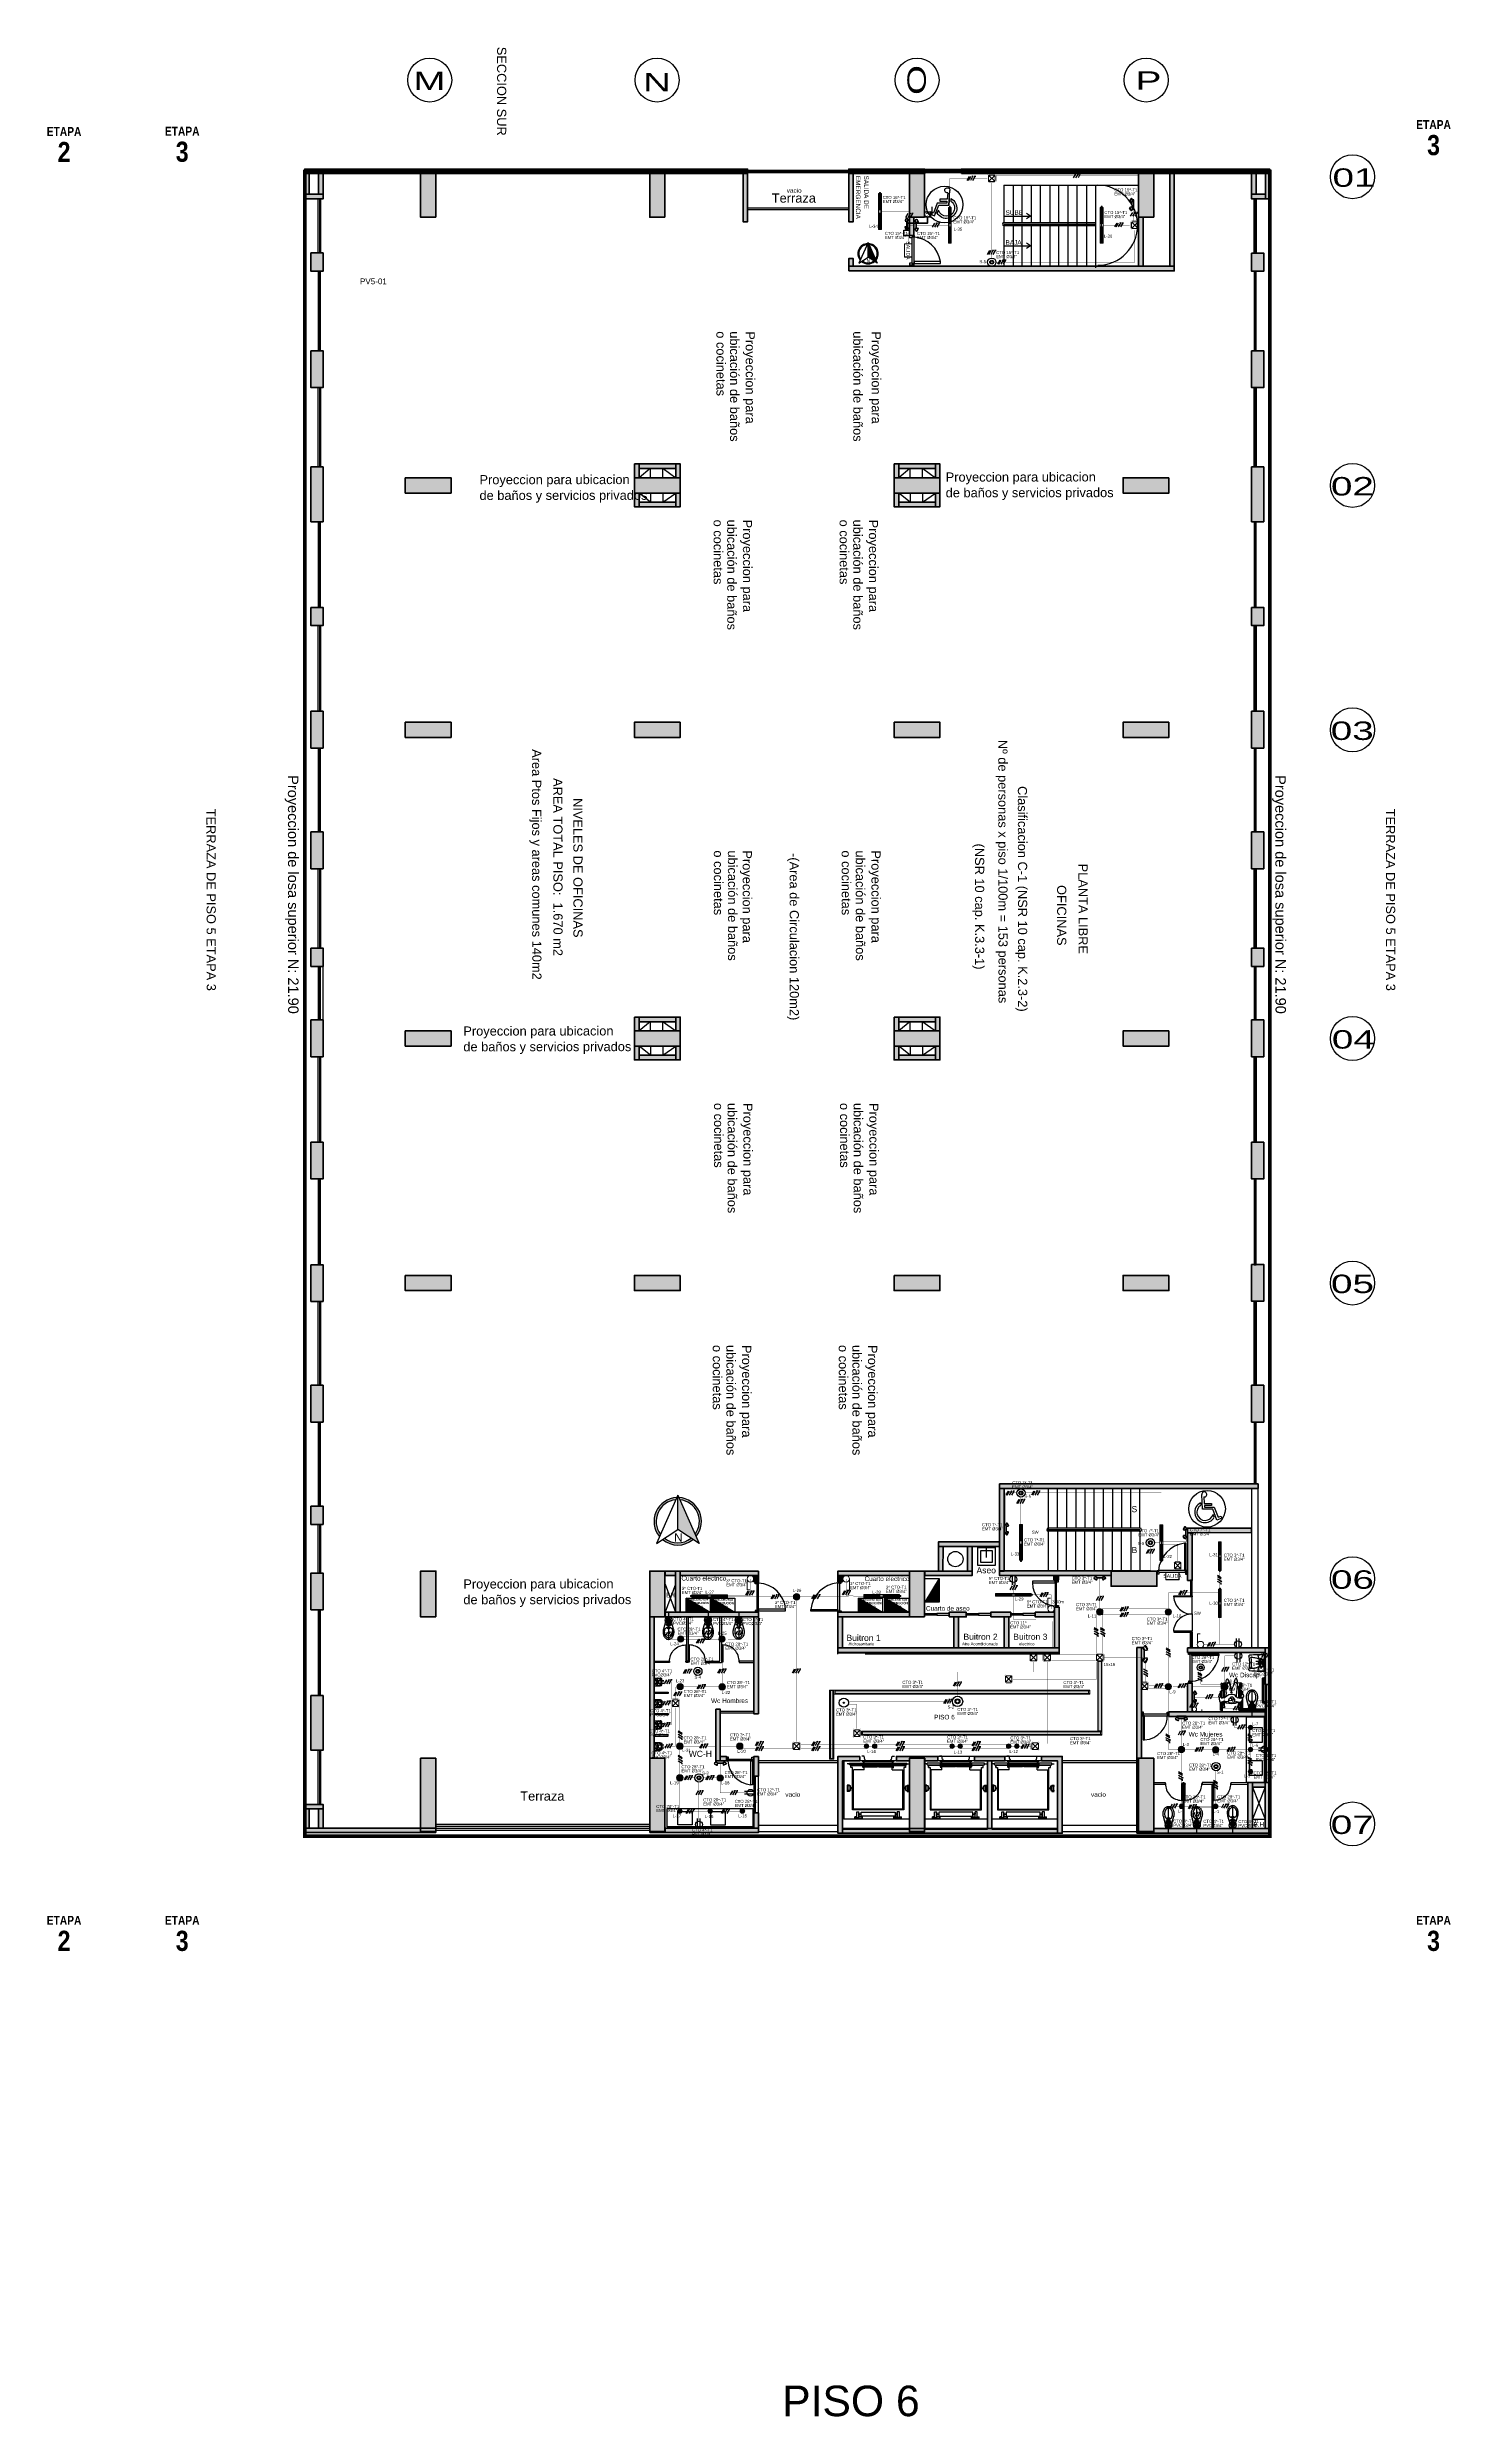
# Model space of a CAD drawing. Header units: metres. Extents: x -692 to 1029, y -233 to 3386.
# Drawn here: x 647.7 to 693.7, y 2455.9 to 2533.5 of the extents above; entities that cross this region are included whole.
import ezdxf
from ezdxf.enums import TextEntityAlignment as Align
from ezdxf.lldxf.tags import DXFTag

# ---------------------------------------------------------------- set-up
doc = ezdxf.new("R2010")
doc.units = ezdxf.units.M
for name, pattern in [('CENTER2', [28.575, 19.05, -3.175, 3.175, -3.175]), ('CONTINUA', [0]), ('DASHED2', [9.525, 6.35, -3.175]), ('HIDDEN', [9.525, 6.35, -3.175]), ('HIDDEN2', [4.7625, 3.175, -1.5875]), ('LÍNEAS_OCULTASX2', [0.75, 0.5, -0.25])]:
    doc.linetypes.add(name, pattern=pattern)
doc.layers.get('Defpoints').update_dxf_attribs({"color": 8})
for name, color, linetype in [('-ALAMBRADO', 7, 'Continuous'), ('-CN-GYD-ILUMINACION-EM', 1, 'Continuous'), ('-CN-GYD-TEXTOS', 7, 'Continuous'), ('0-amob', 251, 'Continuous'), ('1amobla', 253, 'Continuous'), ('A-columnas', 6, 'Continuous'), ('A-DIM', 1, 'Continuous'), ('A_ACHU5', 255, 'Continuous'), ('A_METAL  PROY', 177, 'Continuous'), ('A_MUEBLES FIJOS', 252, 'Continuous'), ('AMOBLAMIENTO', 252, 'Continuous'), ('AREA LOCALES', 161, 'Continuous'), ('AREA PARQUEO', 253, 'Continuous'), ('AS_GL DETECCION_PISO 2', 7, 'Continuous'), ('ASCENSOR', 251, 'Continuous'), ('BYPASS', 7, 'Continuous'), ('CAJA DE PASO', 86, 'Continuous'), ('F-2', 253, 'Continuous'), ('GG_LAZO CONTROL DRIVERS', 82, 'Continuous'), ('GG_PISO 3', 8, 'Continuous'), ('GG_PISO 5', 8, 'Continuous'), ('H-muro', 251, 'Continuous'), ('JCA_PROYECCIONES', 1, 'HIDDEN2'), ('LUMINARIA DE EMERGENCIA', 1, 'Continuous'), ('LUMINARIA EMERGENCIA DE EMPOTRAR', 1, 'Continuous'), ('LUMINARIA LED CIRCULAR', 7, 'Continuous'), ('LUZ LED INDIRECTA', 7, 'Continuous'), ('MARCO', 4, 'Continuous'), ('MUEBLE', 253, 'Continuous'), ('NORTE', 7, 'Continuous'), ('PLO_CORONA', 251, 'Continuous'), ('SENSOR MOVIMIENTO', 3, 'Continuous'), ('T', 1, 'Continuous'), ('TB', 7, 'Continuous'), ('TEXTO 3', 3, 'Continuous')]:
    doc.layers.add(name, color=color, linetype=linetype)
for name, color, linetype, lineweight in [('-CN-GYD-LUMINARIA CINTA LED', 4, 'Continuous', 18), ('-CN-GYD-LUMINARIA LED HERMETICA', 1, 'Continuous', 5), ('-CN-GYD-TUBERIA PVC', 96, 'PVC_LINE', 25), ('-CN-GYD-TUBERÍA ILUMINACION', 5, 'Continuous', 18), ('-CN-GYD-TUBERÍA TOMACORRIENTE PVC', 86, 'Continuous', 18), ('-CN-INTERRUPTORES DE PARED', 3, 'Continuous', 20), ('_TEXTO', 7, 'Continuous', 9), ('Estructura', 250, 'Continuous', 40), ('GG_TEXTO', 7, 'Continuous', 9), ('L', 7, 'Continuous', 15), ('TEXTOS', 250, 'Continuous', 20), ('Textos 1', 7, 'Continuous', 25), ('Vidrio', 253, 'Continuous', 30)]:
    doc.layers.add(name, color=color, linetype=linetype, lineweight=lineweight)
for name, color, linetype, true_color in [('A-HATCH CONCRETO', 7, 'Continuous', 0xa8a8a8), ('HACHTCOLUMNA', 7, 'Continuous', 0x5c5c5c), ('JCA_HATCH 254', 7, 'Continuous', 0xc4c4c4), ('PROYECCION', 7, 'DASHED2', 0x474747)]:
    doc.layers.add(name, color=color, linetype=linetype, true_color=true_color)
doc.layers.add('DIM-25', color=253, linetype='Continuous', plot=False)
doc.layers.add('Muro', color=7, linetype='Continuous', lineweight=40, true_color=0x2e2e2e)
doc.styles.add('GYD', font='arial.ttf', dxfattribs={"height": 2.5})
doc.styles.add('ROMAN', font='ROMANS', dxfattribs={"width": 1.2})
doc.styles.add('STANDAR NEGRITA', font='ARIALNB.TTF', dxfattribs={"height": 0.2})
doc.styles.get("Standard").update_dxf_attribs({"font": 'arial.ttf'})
doc.styles.add('style2', font='arial.ttf', dxfattribs={"width": 1.5})
tags = doc.linetypes.add('EMT_LINE', pattern='A,0.5,-0.2,["EMT",Standard,S=0.1,R=0,X=-0.1,Y=-0.05],-0.25', length=0.95).pattern_tags.tags
tags[6] = DXFTag(74, 10)
tags = doc.linetypes.add('PVC_LINE', pattern='A,0.5,-0.2,["PVC",Standard,S=0.1,R=0,X=-0.1,Y=-0.05],-0.25', length=0.95).pattern_tags.tags
tags[6] = DXFTag(74, 10)
pattern_1 = [(180, (4.985, -38.812), (-6.00631, -10.40324), [1.50158, -10.51105]), (270, (4.2344, -38.812), (6.00631, -10.40324), [0.75079, -20.05569]), (270, (4.047, -38.812), (6.00631, -10.40324), [0.60063, -20.20584]), (270, (4.422, -38.812), (6.00631, -10.40324), [0.60063, -20.20584]), (240, (3.859, -38.812), (6.00631, -10.40324), [0.4805, -11.53212]), (300, (4.61, -38.812), (12.01262, -4e-09), [0.4805, -11.53212])]
pattern_2 = [(0, (0, 0), (0, 6.985), [5.08, -1.905]), (90, (0, 0), (-6.985, 4e-16), [5.08, -1.905])]

# ---------------------------------------------------------------- blocks, each defined once
blk = doc.blocks.new('t')
at = {"layer": 'T'}
for p, q in [((0.006, 0.03), (0.204, 0.03)), ((0.006, -0.03), (0.204, -0.03))]:
    blk.add_line(p, q, dxfattribs=at)
blk.add_circle((0.075, 0), 0.075, dxfattribs=at)
blk = doc.blocks.new('Sensor 360º_')
at = {"layer": 'SENSOR MOVIMIENTO'}
for radius in [0.113, 0.054, 0.0375]:
    blk.add_circle((0, 0), radius, dxfattribs=at)
blk = doc.blocks.new('Caja de paso')
at = {"layer": '-CN-GYD-TUBERÍA TOMACORRIENTE PVC', "const_width": 0.00173}
blk.add_lwpolyline([(-0.111, 0.067), (-0.111, -0.067, 0.414214), (-0.067, -0.111), (0.067, -0.111, 0.414214), (0.111, -0.067), (0.111, 0.067, 0.414214), (0.067, 0.111), (-0.067, 0.111, 0.414214)], format="xyb", close=True, dxfattribs=at)
at = {"layer": '-CN-GYD-TUBERÍA TOMACORRIENTE PVC'}
blk.add_lwpolyline([(-0.057, -0.082), (0.057, -0.082, 0.414214), (0.082, -0.057), (0.082, 0.057, 0.414214), (0.057, 0.082), (-0.057, 0.082, 0.414214), (-0.082, 0.057), (-0.082, -0.057, 0.414214)], format="xyb", close=True, dxfattribs=at)
at = {"layer": '-CN-GYD-TUBERÍA TOMACORRIENTE PVC', "linetype": 'LÍNEAS_OCULTASX2'}
for points in [[(-0.057, 0.057), (0.057, -0.057)], [(0.057, 0.057), (-0.057, -0.057)]]:
    blk.add_lwpolyline(points, dxfattribs=at)
at = {"layer": '-CN-GYD-TUBERÍA TOMACORRIENTE PVC'}
for centre in [(-0.057, 0.057), (0.057, 0.057), (-0.057, -0.057), (0.057, -0.057)]:
    blk.add_circle(centre, 0.00665, dxfattribs=at)
blk = doc.blocks.new('2x')
at = {"layer": '-ALAMBRADO'}
h = blk.add_hatch(color=256, dxfattribs=at)
edge = h.paths.add_edge_path()
edge.add_arc((0.08, 0.13), 0.025, 0, 360)
for p, q in [((-0.08, 0.13), (-0.23, -0.13)), ((0.08, 0.13), (-0.08, -0.13)), ((0.23, 0.13), (0.08, -0.13))]:
    blk.add_line(p, q, dxfattribs=at)
blk.add_lwpolyline([(0.28, 0.13), (0.18, 0.13)], dxfattribs=at)
blk.add_circle((0.08, 0.13), 0.025, dxfattribs=at)
blk = doc.blocks.new('*U28')
at = {"layer": '-ALAMBRADO'}
blk.add_blockref('2x', (0, 0), dxfattribs=at)
blk = doc.blocks.new('OJO DE BUEY 12W')
at = {"layer": 'JCA_HATCH 254', "transparency": 33554687}
h = blk.add_hatch(color=256, dxfattribs=at)
h.dxf.hatch_style = 1
h.paths.add_polyline_path([(-104, 0, 1), (104, 0, 1)])
h.paths.add_polyline_path([(73, 0, -1), (-73, 0, -1)], flags=16)
at = {"layer": 'LUMINARIA LED CIRCULAR', "linetype": 'EMT_LINE', "lineweight": 5, "ltscale": 10}
h = blk.add_hatch(color=256, dxfattribs=at)
h.dxf.hatch_style = 1
h.set_gradient(color1=(147, 149, 152), color2=(248, 246, 176), name='SPHERICAL')
edge = h.paths.add_edge_path()
edge.add_arc((0, 0), 72.7, 0, 360)
at = {"layer": 'LUMINARIA LED CIRCULAR', "linetype": 'Continuous', "lineweight": 5, "ltscale": 10}
for radius in [104, 72.7]:
    blk.add_circle((0, 0), radius, dxfattribs=at)
blk = doc.blocks.new('3x')
at = {"layer": '-ALAMBRADO'}
h = blk.add_hatch(color=256, dxfattribs=at)
edge = h.paths.add_edge_path()
edge.add_arc((0.08, 0.13), 0.025, 0, 360)
for p, q in [((-0.15, 0.13), (-0.3, -0.13)), ((-0.07, 0.13), (-0.22, -0.13)), ((0.08, 0.13), (-0.07, -0.13)), ((0.23, 0.13), (0.08, -0.13))]:
    blk.add_line(p, q, dxfattribs=at)
blk.add_lwpolyline([(0.28, 0.13), (0.18, 0.13)], dxfattribs=at)
blk.add_circle((0.08, 0.13), 0.025, dxfattribs=at)
blk = doc.blocks.new('*U29')
at = {"layer": '-ALAMBRADO'}
blk.add_blockref('3x', (0, 0), dxfattribs=at)
blk = doc.blocks.new('*U35')
at = {"layer": '-CN-GYD-ILUMINACION-EM', "ltscale": 0.3}
for p, q in [((-145, 270), (-200, 170)), ((-114, 285), (-197, 136)), ((-193, 144), (-193, 144)), ((-119, 277), (-119, 277)), ((-145, -270), (-200, -170)), ((-114, -285), (-197, -136)), ((-193, -144), (-193, -144)), ((-119, -277), (-119, -277))]:
    blk.add_line(p, q, dxfattribs=at)
at = {"layer": '-CN-GYD-ILUMINACION-EM'}
for p, q in [((-104, 116), (-104, -116)), ((-94, 114), (-94, -114)), ((0, 217), (-46, 217)), ((0, 207), (-40, 207)), ((0, -217), (0, 217)), ((-46, -217), (0, -217)), ((-40, -207), (0, -207))]:
    blk.add_line(p, q, dxfattribs=at)
for points in [[(-96, 130), (-110, 138)], [(-46, 217), (-104, 116)], [(-40, 207), (-94, 114)], [(-56, 199), (-70, 208)], [(-96, -130), (-110, -138)], [(-46, -217), (-104, -116)], [(-40, -207), (-94, -114)], [(-56, -199), (-70, -208)]]:
    blk.add_lwpolyline(points, dxfattribs=at)
at = {"layer": '-CN-GYD-ILUMINACION-EM', "ltscale": 0.3}
for centre, radius, start, end in [((-183, 161), 19.1, 150.97153, 240.97153), ((-156, 211), 85.5, 240.97153, 60.97153), ((-128, 260), 19.1, 60.97153, 150.97153), ((-183, -161), 19.1, 119.02847, 209.02847), ((-156, -211), 85.5, 299.02847, 119.02847), ((-128, -260), 19.1, 209.02847, 299.02847)]:
    blk.add_arc(centre, radius, start, end, dxfattribs=at)
at = {"layer": '-CN-GYD-TEXTOS', "style": 'GYD'}
blk.add_attdef('5', (-68, -406), '', height=125, rotation=90, dxfattribs=at)
blk = doc.blocks.new('A$Cf847e5f9')
h = blk.add_hatch(color=256)
h.dxf.hatch_style = 1
h.paths.add_polyline_path([(6.6, 18), (7.1, 19.1, 0.618991), (-0.9, 0.9), (-0.5, 2, -0.58483)])
h.paths.add_polyline_path([(8.1, 19.1), (8.5, 18, -0.58483), (15.6, 2), (16.1, 0.9, 0.618991)])
at = {"true_color": 0x636466}
h = blk.add_hatch(color=251, dxfattribs=at)
h.dxf.hatch_style = 1
h.paths.add_polyline_path([(7.6, 20.2), (7.6, 4.1), (17.6, -2.4)])
h = blk.add_hatch(color=256)
h.dxf.hatch_style = 1
h.paths.add_polyline_path([(14.7, -0.5), (13.8, 0.1, -0.344197), (1.4, 0.1), (0.5, -0.5, 0.361596)])
for points in [[(-2.4, -2.4), (7.6, 4.1)], [(17.6, -2.4), (7.6, 4.1)]]:
    blk.add_lwpolyline(points)
at = {"layer": 'NORTE'}
for q in [(-2.4, -2.4), (17.6, -2.4)]:
    blk.add_line((7.6, 20.2), q, dxfattribs=at)
blk.add_lwpolyline([(7.6, 4.1), (7.6, 20.2)], dxfattribs=at)
for radius, start, end in [(11.1, 92.5879, 219.6164), (10.1, 95.4614, 216.7429), (11.1, 320.3836, 87.4121), (10.1, 323.2571, 84.5386), (10.1, 232.0134, 307.9866), (11.1, 230.2404, 309.7596)]:
    blk.add_arc((7.6, 8), radius, start, end, dxfattribs=at)
at = {"layer": 'NORTE', "insert": (5.9, 2.4), "char_height": 4, "attachment_point": 1}
blk.add_mtext_dynamic_manual_height_columns('N', width=1.323, gutter_width=12.5, heights=[0], dxfattribs=at)
blk = doc.blocks.new('*U48')
at = {"layer": '-CN-GYD-ILUMINACION-EM', "ltscale": 0.3}
for p, q in [((-145, 270), (-200, 170)), ((-114, 285), (-197, 136)), ((-193, 144), (-193, 144)), ((-119, 277), (-119, 277)), ((-145, -270), (-200, -170)), ((-114, -285), (-197, -136)), ((-193, -144), (-193, -144)), ((-119, -277), (-119, -277))]:
    blk.add_line(p, q, dxfattribs=at)
at = {"layer": '-CN-GYD-ILUMINACION-EM'}
for p, q in [((-104, 116), (-104, -116)), ((-94, 114), (-94, -114)), ((0, 217), (-46, 217)), ((0, 207), (-40, 207)), ((0, -217), (0, 217)), ((-46, -217), (0, -217)), ((-40, -207), (0, -207))]:
    blk.add_line(p, q, dxfattribs=at)
for points in [[(-96, 130), (-110, 138)], [(-46, 217), (-104, 116)], [(-40, 207), (-94, 114)], [(-56, 199), (-70, 208)], [(-96, -130), (-110, -138)], [(-46, -217), (-104, -116)], [(-40, -207), (-94, -114)], [(-56, -199), (-70, -208)]]:
    blk.add_lwpolyline(points, dxfattribs=at)
at = {"layer": '-CN-GYD-ILUMINACION-EM', "ltscale": 0.3}
for centre, radius, start, end in [((-183, 161), 19.1, 150.97153, 240.97153), ((-156, 211), 85.5, 240.97153, 60.97153), ((-128, 260), 19.1, 60.97153, 150.97153), ((-183, -161), 19.1, 119.02847, 209.02847), ((-156, -211), 85.5, 299.02847, 119.02847), ((-128, -260), 19.1, 209.02847, 299.02847)]:
    blk.add_arc(centre, radius, start, end, dxfattribs=at)
at = {"layer": '-CN-GYD-TEXTOS', "style": 'GYD'}
blk.add_attdef('5', (-68, -406), '', height=125, rotation=90, dxfattribs=at)
blk = doc.blocks.new('TB')
at = {"layer": 'TB'}
h = blk.add_hatch(color=256, dxfattribs=at)
h.dxf.hatch_style = 1
h.paths.add_polyline_path([(0.156, 0), (-0.156, 0.156), (-0.156, 0)])
blk.add_lwpolyline([(-0.156, 0.156), (0.156, 0.156), (0.156, 0), (-0.156, 0)], close=True, dxfattribs=at)
blk.add_lwpolyline([(0.156, 0), (-0.156, 0.156)], dxfattribs=at)
blk = doc.blocks.new('*U56')
at = {"layer": '-CN-GYD-ILUMINACION-EM', "ltscale": 0.3}
for p, q in [((-145, 270), (-200, 170)), ((-114, 285), (-197, 136)), ((-193, 144), (-193, 144)), ((-119, 277), (-119, 277)), ((-145, -270), (-200, -170)), ((-114, -285), (-197, -136)), ((-193, -144), (-193, -144)), ((-119, -277), (-119, -277))]:
    blk.add_line(p, q, dxfattribs=at)
at = {"layer": '-CN-GYD-ILUMINACION-EM'}
for p, q in [((-104, 116), (-104, -116)), ((-94, 114), (-94, -114)), ((0, 217), (-46, 217)), ((0, 207), (-40, 207)), ((0, -217), (0, 217)), ((-46, -217), (0, -217)), ((-40, -207), (0, -207))]:
    blk.add_line(p, q, dxfattribs=at)
for points in [[(-96, 130), (-110, 138)], [(-46, 217), (-104, 116)], [(-40, 207), (-94, 114)], [(-56, 199), (-70, 208)], [(-96, -130), (-110, -138)], [(-46, -217), (-104, -116)], [(-40, -207), (-94, -114)], [(-56, -199), (-70, -208)]]:
    blk.add_lwpolyline(points, dxfattribs=at)
at = {"layer": '-CN-GYD-ILUMINACION-EM', "ltscale": 0.3}
for centre, radius, start, end in [((-183, 161), 19.1, 150.97153, 240.97153), ((-156, 211), 85.5, 240.97153, 60.97153), ((-128, 260), 19.1, 60.97153, 150.97153), ((-183, -161), 19.1, 119.02847, 209.02847), ((-156, -211), 85.5, 299.02847, 119.02847), ((-128, -260), 19.1, 209.02847, 299.02847)]:
    blk.add_arc(centre, radius, start, end, dxfattribs=at)
at = {"layer": '-CN-GYD-TEXTOS', "style": 'GYD'}
blk.add_attdef('5', (-68, -406), '', height=125, rotation=90, dxfattribs=at)
blk = doc.blocks.new('*U57')
at = {"layer": '-CN-GYD-ILUMINACION-EM', "ltscale": 0.3}
for p, q in [((-145, 270), (-200, 170)), ((-114, 285), (-197, 136)), ((-193, 144), (-193, 144)), ((-119, 277), (-119, 277)), ((-145, -270), (-200, -170)), ((-114, -285), (-197, -136)), ((-193, -144), (-193, -144)), ((-119, -277), (-119, -277))]:
    blk.add_line(p, q, dxfattribs=at)
at = {"layer": '-CN-GYD-ILUMINACION-EM'}
for p, q in [((-104, 116), (-104, -116)), ((-94, 114), (-94, -114)), ((0, 217), (-46, 217)), ((0, 207), (-40, 207)), ((0, -217), (0, 217)), ((-46, -217), (0, -217)), ((-40, -207), (0, -207))]:
    blk.add_line(p, q, dxfattribs=at)
for points in [[(-96, 130), (-110, 138)], [(-46, 217), (-104, 116)], [(-40, 207), (-94, 114)], [(-56, 199), (-70, 208)], [(-96, -130), (-110, -138)], [(-46, -217), (-104, -116)], [(-40, -207), (-94, -114)], [(-56, -199), (-70, -208)]]:
    blk.add_lwpolyline(points, dxfattribs=at)
at = {"layer": '-CN-GYD-ILUMINACION-EM', "ltscale": 0.3}
for centre, radius, start, end in [((-183, 161), 19.1, 150.97153, 240.97153), ((-156, 211), 85.5, 240.97153, 60.97153), ((-128, 260), 19.1, 60.97153, 150.97153), ((-183, -161), 19.1, 119.02847, 209.02847), ((-156, -211), 85.5, 299.02847, 119.02847), ((-128, -260), 19.1, 209.02847, 299.02847)]:
    blk.add_arc(centre, radius, start, end, dxfattribs=at)
at = {"layer": '-CN-GYD-TEXTOS', "style": 'GYD'}
blk.add_attdef('5', (-68, -406), '', height=125, rotation=90, dxfattribs=at)
blk = doc.blocks.new('LUMINARIA HERMETICA 40W')
h = blk.add_hatch()
h.set_pattern_fill('SWAMP', color=252, scale=0.472938, angle=180)
h.set_pattern_definition(pattern_1)
h.paths.add_polyline_path([(-24, 55), (23, 55), (23, 585), (-24, 585)])
h = blk.add_hatch()
h.set_pattern_fill('SWAMP', color=252, scale=0.472938, angle=180)
h.set_pattern_definition(pattern_1)
h.paths.add_polyline_path([(-24, -585), (23, -585), (23, -55), (-24, -55)])
at = {"layer": '-CN-INTERRUPTORES DE PARED', "color": 1, "extrusion": (0, 0, -1)}
for p, q in [((-46, 585), (46, 585)), ((-46, 55), (-46, 585)), ((46, 585), (46, 559)), ((46, 559), (46, 55)), ((-46, -559), (-46, -55)), ((-46, -585), (-46, -559)), ((46, -585), (-46, -585)), ((46, -55), (46, -585))]:
    blk.add_line(p, q, dxfattribs=at)
at = {"layer": '-CN-INTERRUPTORES DE PARED', "color": 1}
for p, q in [((46, 55), (-46, 55)), ((0, 55), (0, -55)), ((46, -55), (46, 55)), ((-46, -55), (46, -55)), ((-16, -587), (-17, -588)), ((-17, -588), (-17, -589)), ((-17, -589), (-17, -595)), ((-17, -595), (-12, -595)), ((-15, -587), (-16, -587)), ((-12, -596), (-16, -596)), ((-16, -596), (-16, -604)), ((-16, -604), (-12, -604)), ((-16, -605), (-16, -615)), ((-12, -605), (-16, -605)), ((-16, -615), (-14, -617)), ((-13, -587), (-15, -587)), ((-14, -617), (-14, -621)), ((-14, -621), (-14, -623)), ((-14, -623), (-11, -626)), ((-13, -587), (-13, -585)), ((-13, -585), (0, -585)), ((-12, -588), (-13, -587)), ((0, -587), (-13, -587)), ((-11, -589), (-12, -588)), ((-12, -595), (-12, -596)), ((-12, -604), (-12, -605)), ((-8, -588), (-11, -589)), ((-11, -626), (0, -626)), ((-7, -588), (-8, -588)), ((-3, -587), (-7, -588)), ((0, -587), (-3, -587)), ((13, -585), (0, -585)), ((0, -587), (3, -587)), ((0, -587), (13, -587)), ((11, -626), (0, -626)), ((3, -587), (7, -588)), ((7, -588), (8, -588)), ((8, -588), (11, -589)), ((11, -589), (12, -588)), ((14, -623), (11, -626)), ((12, -588), (13, -587)), ((17, -595), (12, -595)), ((12, -595), (12, -596)), ((12, -596), (16, -596)), ((16, -604), (12, -604)), ((12, -604), (12, -605)), ((12, -605), (16, -605)), ((13, -587), (13, -585)), ((13, -587), (15, -587)), ((16, -615), (14, -617)), ((14, -617), (14, -621)), ((14, -621), (14, -623)), ((15, -587), (16, -587)), ((16, -587), (17, -588)), ((16, -596), (16, -604)), ((16, -605), (16, -615)), ((17, -588), (17, -589)), ((17, -589), (17, -595))]:
    blk.add_line(p, q, dxfattribs=at)
for points in [[(-46, 55), (-46, -55)], [(-17, -594), (-11, -594), (-8, -594), (0, -594)], [(-14, -617), (0, -617)], [(-12, -595), (0, -595)], [(-12, -596), (0, -596)], [(-12, -604), (0, -604)], [(-12, -605), (0, -605)], [(-11, -589), (-11, -595)], [(-9, -615), (-11, -617)], [(-7, -605), (-7, -615), (-9, -615), (-9, -605)], [(-8, -588), (-8, -595)], [(-8, -604), (-8, -596)], [(-7, -615), (-4, -617)], [(17, -594), (11, -594), (8, -594), (0, -594)], [(12, -595), (0, -595)], [(12, -596), (0, -596)], [(12, -604), (0, -604)], [(12, -605), (0, -605)], [(14, -617), (0, -617)], [(7, -615), (4, -617)], [(7, -605), (7, -615), (9, -615), (9, -605)], [(8, -588), (8, -595)], [(8, -604), (8, -596)], [(9, -615), (11, -617)], [(11, -589), (11, -595)]]:
    blk.add_lwpolyline(points, dxfattribs=at)
at = {"color": 1}
for points in [[(23, 55), (-24, 55), (-24, 585), (23, 585)], [(23, -585), (-24, -585), (-24, -55), (23, -55)]]:
    blk.add_lwpolyline(points, close=True, dxfattribs=at)
blk = doc.blocks.new('Salida_3.8W')
h = blk.add_hatch()
h.set_pattern_fill('ANGLE', color=256)
h.set_pattern_definition(pattern_2)
h.paths.add_polyline_path([(0.434, -0.01), (0.434, 0.303), (-0.434, 0.303), (-0.434, -0.01)])
h.paths.add_polyline_path([(-0.424, 0), (-0.424, 0.293), (0.424, 0.293), (0.424, 0)], flags=16)
h = blk.add_hatch()
h.set_pattern_fill('ANGLE', color=256)
h.set_pattern_definition(pattern_2)
h.paths.add_polyline_path([(0.434, -0.01), (0.434, 0.303), (-0.434, 0.303), (-0.434, -0.01)])
h.paths.add_polyline_path([(-0.424, 0), (-0.424, 0.293), (0.424, 0.293), (0.424, 0)], flags=16)
at = {"layer": 'L'}
h = blk.add_hatch(dxfattribs=at)
h.set_pattern_fill('ANGLE', color=3)
h.set_pattern_definition([(0, (-44.6785, -37.2514), (0, 6.985), [5.08, -1.905]), (90, (-44.6785, -37.2514), (-6.985, 4e-16), [5.08, -1.905])])
h.paths.add_polyline_path([(0.434, -0.01), (0.434, 0.303), (-0.434, 0.303), (-0.434, -0.01)])
h.paths.add_polyline_path([(-0.424, 0), (-0.424, 0.293), (0.424, 0.293), (0.424, 0)], flags=16)
h = blk.add_hatch(color=3, dxfattribs=at)
h.paths.add_polyline_path([(0.434, -0.01), (0.434, 0.303), (-0.434, 0.303), (-0.434, -0.01)])
h.paths.add_polyline_path([(-0.424, 0), (-0.424, 0.293), (0.424, 0.293), (0.424, 0)], flags=16)
at = {"layer": 'L', "color": 3}
for points in [[(-0.434, 0.303), (0.434, 0.303), (0.434, -0.01), (-0.434, -0.01)], [(-0.424, 0.293), (0.424, 0.293), (0.424, 0), (-0.424, 0)]]:
    blk.add_lwpolyline(points, close=True, dxfattribs=at)
at = {"layer": 'L', "color": 3, "insert": (0, 0.146, 712.661), "char_height": 0.15, "width": 0.84839, "attachment_point": 5}
blk.add_mtext('\\pxqc;SALIDA', dxfattribs=at)
blk = doc.blocks.new('*U65')
at = {"layer": '-CN-GYD-ILUMINACION-EM', "ltscale": 0.3}
for p, q in [((-145, 270), (-200, 170)), ((-114, 285), (-197, 136)), ((-193, 144), (-193, 144)), ((-119, 277), (-119, 277)), ((-145, -270), (-200, -170)), ((-114, -285), (-197, -136)), ((-193, -144), (-193, -144)), ((-119, -277), (-119, -277))]:
    blk.add_line(p, q, dxfattribs=at)
at = {"layer": '-CN-GYD-ILUMINACION-EM'}
for p, q in [((-104, 116), (-104, -116)), ((-94, 114), (-94, -114)), ((0, 217), (-46, 217)), ((0, 207), (-40, 207)), ((0, -217), (0, 217)), ((-46, -217), (0, -217)), ((-40, -207), (0, -207))]:
    blk.add_line(p, q, dxfattribs=at)
for points in [[(-96, 130), (-110, 138)], [(-46, 217), (-104, 116)], [(-40, 207), (-94, 114)], [(-56, 199), (-70, 208)], [(-96, -130), (-110, -138)], [(-46, -217), (-104, -116)], [(-40, -207), (-94, -114)], [(-56, -199), (-70, -208)]]:
    blk.add_lwpolyline(points, dxfattribs=at)
at = {"layer": '-CN-GYD-ILUMINACION-EM', "ltscale": 0.3}
for centre, radius, start, end in [((-183, 161), 19.1, 150.97153, 240.97153), ((-156, 211), 85.5, 240.97153, 60.97153), ((-128, 260), 19.1, 60.97153, 150.97153), ((-183, -161), 19.1, 119.02847, 209.02847), ((-156, -211), 85.5, 299.02847, 119.02847), ((-128, -260), 19.1, 209.02847, 299.02847)]:
    blk.add_arc(centre, radius, start, end, dxfattribs=at)
at = {"layer": '-CN-GYD-TEXTOS', "style": 'GYD'}
blk.add_attdef('5', (-68, -406), '', height=125, rotation=90, dxfattribs=at)
blk = doc.blocks.new('A$C14b492fb')
at = {"layer": '-CN-INTERRUPTORES DE PARED', "color": 3, "extrusion": (0, 0, -1)}
blk.add_lwpolyline([(0, 0.35), (0, 0), (-0.09, 0)], dxfattribs=at)
blk.add_circle((-0.11, 0.35), 0.106, dxfattribs=at)
blk = doc.blocks.new('A$Cfe640b9a')
at = {"layer": '-CN-INTERRUPTORES DE PARED'}
h = blk.add_hatch(dxfattribs=at)
h.set_pattern_fill('SWAMP', color=252, scale=0.5, angle=90)
h.set_pattern_definition([(270, (-2.052306, -0.42678), (0.0663011, -0.0153116), [0.0038279, -0.02679527]), (5e-10, (-2.052306, -0.428697), (0.06630109, 0.01531158), [0.00478487, -0.1278173]), (5e-10, (-2.052306, -0.429175), (0.06630109, 0.01531158), [0.0038279, -0.1287743]), (5e-10, (-2.052306, -0.428218), (0.06630109, 0.01531158), [0.0038279, -0.1287743]), (346.9961, (-2.052306, -0.429654), (0.0663011, 0.01531158), [0.00272185, -0.0653243]), (13.0039, (-2.052306, -0.42774), (3e-11, 0.03062316), [0.00272185, -0.0653243])])
h.paths.add_polyline_path([(0.391, -0.501), (0.391, -0.421), (-6.027, -0.421), (-6.027, -0.501)])
h.paths.add_polyline_path([(0.391, -0.43), (0.391, -0.482), (0.391, -0.442)], flags=17)
at = {"layer": '-CN-INTERRUPTORES DE PARED', "color": 4}
for p, q in [((-6.058, -0.529), (-6.058, -0.393)), ((-6.058, -0.393), (0.391, -0.393)), ((0.391, -0.529), (-6.058, -0.529)), ((-6.027, -0.501), (-6.027, -0.421)), ((-6.027, -0.421), (0.391, -0.421)), ((0.391, -0.501), (-6.027, -0.501)), ((0.357, -0.421), (0.357, -0.501)), ((0.391, -0.393), (0.391, -0.529))]:
    blk.add_line(p, q, dxfattribs=at)
blk = doc.blocks.new('A$Cf6a103c6')
at = {"layer": '-CN-INTERRUPTORES DE PARED'}
h = blk.add_hatch(dxfattribs=at)
h.set_pattern_fill('SWAMP', color=252, scale=0.5, angle=90)
h.set_pattern_definition([(2e-16, (1.00104, -0.955465), (0.00826825, 0.0427351), [0.00206706, -0.01446944]), (90, (1.002075, -0.955465), (-0.008268254, 0.04273507), [0.00308414, -0.082386]), (90, (1.0023336, -0.955465), (-0.008268254, 0.04273507), [0.0024673, -0.08300283]), (90, (1.001817, -0.955465), (-0.008268254, 0.04273507), [0.0024673, -0.08300283]), (79.0499, (1.002592, -0.955465), (-0.00826825, 0.04273507), [0.0017411, -0.04178648]), (100.9501, (1.001558, -0.955465), (-0.01653651, 2e-11), [0.0017411, -0.04178648])])
h.paths.add_polyline_path([(1.104, 0.619), (0.998, 0.619), (0.998, -3.517), (1.104, -3.517)])
h.paths.add_polyline_path([(1.003, 0.619), (1.031, 0.619), (1.009, 0.619)])
at = {"layer": '-CN-GYD-LUMINARIA CINTA LED', "color": 4}
for p, q in [((0.983, -3.538), (0.983, 0.619)), ((0.998, -3.517), (0.998, 0.619)), ((0.998, 0.597), (1.104, 0.597)), ((1.104, 0.619), (1.104, -3.517)), ((1.119, 0.619), (1.119, -3.538)), ((1.119, -3.538), (0.983, -3.538)), ((1.104, -3.517), (0.998, -3.517))]:
    blk.add_line(p, q, dxfattribs=at)
blk.add_lwpolyline([(0.983, 0.619), (1.119, 0.619)], dxfattribs=at)
blk = doc.blocks.new('A$Cd32da91f')
at = {"layer": '-CN-GYD-TUBERÍA ILUMINACION', "linetype": 'EMT_LINE', "lineweight": 5, "ltscale": 10}
h = blk.add_hatch(color=256, dxfattribs=at)
h.dxf.hatch_style = 1
h.set_gradient(color1=(248, 215, 49), color2=(248, 215, 49), name='INVSPHERICAL')
h.paths.add_polyline_path([(0.088, -0.03), (0.097, -0.032), (0.106, -0.036), (0.114, -0.041), (0.122, -0.047), (0.127, -0.055), (0.132, -0.064), (0.134, -0.073), (0.135, -0.083), (0.134, -0.092), (0.132, -0.102), (0.127, -0.11), (0.122, -0.118), (0.114, -0.125), (0.106, -0.13), (0.097, -0.133), (0.088, -0.135), (0.078, -0.135), (0.068, -0.133), (0.059, -0.13), (0.051, -0.125), (0.044, -0.118), (0.038, -0.11), (0.034, -0.102), (0.031, -0.092), (0.03, -0.083), (0.031, -0.073), (0.034, -0.064), (0.038, -0.055), (0.044, -0.047), (0.051, -0.041), (0.059, -0.036), (0.068, -0.032), (0.078, -0.03)])
at = {"transparency": 33554687}
h = blk.add_hatch(color=256, dxfattribs=at)
h.dxf.hatch_style = 1
edge = h.paths.add_edge_path()
edge.add_ellipse((0.083, -0.083), major_axis=(0.0514, 0.0514), ratio=1, start_angle=0, end_angle=360)
edge.add_ellipse((0.083, -0.083), major_axis=(0.0584, 0.0584), ratio=1, start_angle=0, end_angle=360)
edge.add_ellipse((0.083, -0.083), major_axis=(0.0514, 0.0514), ratio=1, start_angle=0, end_angle=360)
edge.add_ellipse((0.083, -0.083), major_axis=(0.0584, 0.0584), ratio=1, start_angle=0, end_angle=360)
edge.add_ellipse((0.083, -0.083), major_axis=(0.0514, 0.0514), ratio=1, start_angle=0, end_angle=360)
edge.add_ellipse((0.083, -0.083), major_axis=(0.0584, 0.0584), ratio=1, start_angle=0, end_angle=360)
h = blk.add_hatch(dxfattribs=at)
h.set_pattern_fill('ANGLE', color=256)
h.set_pattern_definition(pattern_2)
edge = h.paths.add_edge_path()
edge.add_ellipse((0.083, -0.083), major_axis=(0.0584, 0.0584), ratio=1, start_angle=0, end_angle=360)
edge = h.paths.add_edge_path(flags=16)
edge.add_ellipse((0.083, -0.083), major_axis=(0.0372, 0.0372), ratio=1, start_angle=0, end_angle=360)
h = blk.add_hatch(color=256, dxfattribs=at)
h.dxf.hatch_style = 1
edge = h.paths.add_edge_path()
edge.add_ellipse((0.083, -0.083), major_axis=(0.0584, 0.0584), ratio=1, start_angle=0, end_angle=360)
edge = h.paths.add_edge_path(flags=16)
edge.add_ellipse((0.083, -0.083), major_axis=(0.0372, 0.0372), ratio=1, start_angle=0, end_angle=360)
at = {"layer": '-CN-GYD-TUBERÍA ILUMINACION', "linetype": 'Continuous', "ltscale": 10}
for major_axis in [(0.0584, 0.0584), (0.0372, 0.0372)]:
    blk.add_ellipse((0.083, -0.083), major_axis=major_axis, ratio=1, start_param=5.497787, end_param=11.780972, dxfattribs=at)
blk = doc.blocks.new('A$C078c93ae')
at = {"layer": 'LUMINARIA EMERGENCIA DE EMPOTRAR', "ltscale": 0.3}
h = blk.add_hatch(dxfattribs=at)
h.set_pattern_fill('ANSI31', color=256, scale=0.001)
h.set_pattern_definition([(45, (-0.005658, 0.0751944), (-0.00224506, 0.00224506), [])])
edge = h.paths.add_edge_path()
edge.add_arc((0.075, 0.075), 0.00949, 0, 360)
for radius in [0.0752, 0.00949]:
    blk.add_circle((0.075, 0.075, 0), radius, dxfattribs=at)
blk = doc.blocks.new('Est etapa 3 torre')
at = {"layer": 'HACHTCOLUMNA'}
h = blk.add_hatch(color=256, dxfattribs=at)
h.paths.add_polyline_path([(1123.55, -5959.124), (1123.05, -5959.124), (1123.05, -5957.624), (1123.55, -5957.624)])
h.paths.add_polyline_path([(1116.05, -5959.124), (1115.55, -5959.124), (1115.55, -5957.624), (1116.05, -5957.624)])
h.paths.add_polyline_path([(1139.548, -5959.124), (1139.048, -5959.124), (1139.048, -5957.624), (1139.548, -5957.624)])
h.paths.add_polyline_path([(1132.05, -5959.124), (1131.55, -5959.124), (1131.55, -5957.624), (1132.05, -5957.624)])
h.paths.add_polyline_path([(1140.048, -5967.649), (1140.048, -5968.149), (1138.548, -5968.149), (1138.548, -5967.649)])
h.paths.add_polyline_path([(1124.05, -5967.649), (1124.05, -5968.149), (1122.55, -5968.149), (1122.55, -5967.649)])
h.paths.add_polyline_path([(1131.05, -5967.649), (1131.05, -5968.149), (1132.55, -5968.149), (1132.55, -5967.649)])
h.paths.add_polyline_path([(1115.05, -5967.649), (1115.05, -5968.149), (1116.55, -5968.149), (1116.55, -5967.649)])
h.paths.add_polyline_path([(1140.048, -5975.649), (1140.048, -5976.149), (1138.548, -5976.149), (1138.548, -5975.649)])
h.paths.add_polyline_path([(1124.05, -5975.649), (1124.05, -5976.149), (1122.55, -5976.149), (1122.55, -5975.649)])
h.paths.add_polyline_path([(1131.05, -5975.649), (1131.05, -5976.149), (1132.55, -5976.149), (1132.55, -5975.649)])
h.paths.add_polyline_path([(1115.05, -5975.649), (1115.05, -5976.149), (1116.55, -5976.149), (1116.55, -5975.649)])
h.paths.add_polyline_path([(1140.048, -5985.749), (1140.048, -5986.249), (1138.548, -5986.249), (1138.548, -5985.749)])
h.paths.add_polyline_path([(1124.05, -5985.749), (1124.05, -5986.249), (1122.55, -5986.249), (1122.55, -5985.749)])
h.paths.add_polyline_path([(1131.05, -5985.749), (1131.05, -5986.249), (1132.55, -5986.249), (1132.55, -5985.749)])
h.paths.add_polyline_path([(1115.05, -5985.749), (1115.05, -5986.249), (1116.55, -5986.249), (1116.55, -5985.749)])
h.paths.add_polyline_path([(1140.048, -5993.749), (1140.048, -5994.249), (1138.548, -5994.249), (1138.548, -5993.749)])
h.paths.add_polyline_path([(1124.05, -5993.749), (1124.05, -5994.249), (1122.55, -5994.249), (1122.55, -5993.749)])
h.paths.add_polyline_path([(1131.05, -5993.749), (1131.05, -5994.249), (1132.55, -5994.249), (1132.55, -5993.749)])
h.paths.add_polyline_path([(1115.05, -5993.749), (1115.05, -5994.249), (1116.55, -5994.249), (1116.55, -5993.749)])
h.paths.add_polyline_path([(1132.05, -6003.426), (1131.55, -6003.426), (1131.55, -6004.922), (1132.05, -6004.922)])
h.paths.add_polyline_path([(1138.153, -6003.424), (1139.653, -6003.424), (1139.653, -6003.924), (1138.153, -6003.924)])
h.paths.add_polyline_path([(1116.05, -6004.924), (1116.05, -6003.424), (1115.55, -6003.424), (1115.55, -6004.924)])
h.paths.add_polyline_path([(1123.55, -6004.924), (1123.55, -6003.424), (1123.05, -6003.424), (1123.05, -6004.924)])
h.paths.add_polyline_path([(1139.048, -6011.949), (1139.048, -6009.549), (1139.548, -6009.549), (1139.548, -6011.949)])
h.paths.add_polyline_path([(1131.55, -6009.549), (1131.55, -6011.949), (1132.05, -6011.949), (1132.05, -6009.549)])
h.paths.add_polyline_path([(1123.05, -6009.549), (1123.05, -6011.949), (1123.55, -6011.949), (1123.55, -6009.549)])
h.paths.add_polyline_path([(1116.05, -6009.549), (1116.05, -6011.949), (1115.55, -6011.949), (1115.55, -6009.549)])
at = {"layer": 'Estructura'}
for points in [[(1116.05, -5959.124), (1115.55, -5959.124), (1115.55, -5957.624), (1116.05, -5957.624)], [(1123.55, -5959.124), (1123.05, -5959.124), (1123.05, -5957.624), (1123.55, -5957.624)], [(1132.05, -5959.124), (1131.55, -5959.124), (1131.55, -5957.624), (1132.05, -5957.624)], [(1139.548, -5959.124), (1139.048, -5959.124), (1139.048, -5957.624), (1139.548, -5957.624)], [(1115.05, -5967.649), (1115.05, -5968.149), (1116.55, -5968.149), (1116.55, -5967.649)], [(1124.05, -5967.649), (1124.05, -5968.149), (1122.55, -5968.149), (1122.55, -5967.649)], [(1131.05, -5967.649), (1131.05, -5968.149), (1132.55, -5968.149), (1132.55, -5967.649)], [(1140.048, -5967.649), (1140.048, -5968.149), (1138.548, -5968.149), (1138.548, -5967.649)], [(1115.05, -5975.649), (1115.05, -5976.149), (1116.55, -5976.149), (1116.55, -5975.649)], [(1124.05, -5975.649), (1124.05, -5976.149), (1122.55, -5976.149), (1122.55, -5975.649)], [(1131.05, -5975.649), (1131.05, -5976.149), (1132.55, -5976.149), (1132.55, -5975.649)], [(1140.048, -5975.649), (1140.048, -5976.149), (1138.548, -5976.149), (1138.548, -5975.649)], [(1115.05, -5985.749), (1115.05, -5986.249), (1116.55, -5986.249), (1116.55, -5985.749)], [(1124.05, -5985.749), (1124.05, -5986.249), (1122.55, -5986.249), (1122.55, -5985.749)], [(1131.05, -5985.749), (1131.05, -5986.249), (1132.55, -5986.249), (1132.55, -5985.749)], [(1140.048, -5985.749), (1140.048, -5986.249), (1138.548, -5986.249), (1138.548, -5985.749)], [(1115.05, -5993.749), (1115.05, -5994.249), (1116.55, -5994.249), (1116.55, -5993.749)], [(1124.05, -5993.749), (1124.05, -5994.249), (1122.55, -5994.249), (1122.55, -5993.749)], [(1131.05, -5993.749), (1131.05, -5994.249), (1132.55, -5994.249), (1132.55, -5993.749)], [(1140.048, -5993.749), (1140.048, -5994.249), (1138.548, -5994.249), (1138.548, -5993.749)], [(1116.05, -6004.924), (1116.05, -6003.424), (1115.55, -6003.424), (1115.55, -6004.924)], [(1123.55, -6004.924), (1123.55, -6003.424), (1123.05, -6003.424), (1123.05, -6004.924)], [(1132.05, -6004.924), (1132.05, -6003.424), (1131.55, -6003.424), (1131.55, -6004.924)], [(1138.153, -6003.424), (1139.653, -6003.424), (1139.653, -6003.924), (1138.153, -6003.924)], [(1116.05, -6009.549), (1116.05, -6011.949), (1115.55, -6011.949), (1115.55, -6009.549)], [(1123.05, -6009.549), (1123.05, -6011.949), (1123.55, -6011.949), (1123.55, -6009.549)], [(1131.55, -6009.549), (1131.55, -6011.949), (1132.05, -6011.949), (1132.05, -6009.549)], [(1139.048, -6011.949), (1139.048, -6009.549), (1139.548, -6009.549), (1139.548, -6011.949)]]:
    blk.add_lwpolyline(points, close=True, dxfattribs=at)
blk = doc.blocks.new('discap')
at = {"layer": 'TEXTO 3', "color": 0, "linetype": 'Continuous'}
for p, q in [((-179169, -277469), (-179154, -277610)), ((-178353, -278322), (-178426, -278155))]:
    blk.add_line(p, q, dxfattribs=at)
blk.add_lwpolyline([(-178974, -277120), (-178946, -277498), (-178511, -277498), (-178511, -277624), (-178926, -277624), (-178926, -277730), (-178352, -277730), (-178127, -278321), (-177953, -278254), (-177909, -278371), (-178198, -278488), (-178440, -277852), (-179047, -277852), (-179102, -276980)], dxfattribs=at)
for centre, radius, start, end in [((-178951, -276970), 152, 261.2603, 183.66969), ((-178897, -278025), 619, 116.09541, 331.34503), ((-178897, -278025), 488, 121.7945, 344.57102)]:
    blk.add_arc(centre, radius, start, end, dxfattribs=at)
blk = doc.blocks.new('MARCOE-102')
for p, q in [((0, 0), (0, -2.5)), ((0, 0), (1.75, 0)), ((1.75, 0), (1.75, -0.45)), ((0, -2.5), (1.75, -2.5)), ((0.175, -0.175), (1.575, -0.175)), ((0.175, -0.175), (0.175, -2.325)), ((0.175, -2.325), (1.575, -2.325)), ((1.375, -0.45), (1.375, -0.275)), ((1.375, -0.275), (1.575, -0.275)), ((1.75, -0.45), (1.375, -0.45)), ((1.375, -2.05), (1.375, -2.225)), ((1.75, -2.05), (1.375, -2.05)), ((1.375, -2.225), (1.575, -2.225)), ((1.575, -0.275), (1.575, -0.175)), ((1.575, -2.325), (1.575, -2.225)), ((1.75, -2.5), (1.75, -2.05))]:
    blk.add_line(p, q)
at = {"layer": 'MARCO'}
blk.add_lwpolyline([(0, 0), (0, -2.5), (1.75, -2.5), (1.75, -2.05), (1.375, -2.05), (1.375, -2.225), (1.575, -2.225), (1.575, -2.325), (0.175, -2.325), (0.175, -0.175), (1.575, -0.175), (1.575, -0.275), (1.375, -0.275), (1.375, -0.45), (1.75, -0.45), (1.75, 0), (0, 0)], dxfattribs=at)
blk = doc.blocks.new('ASCENSOR')
at = {"layer": '0-amob'}
for p, q in [((-1.747, -0.512), (-1.859, -0.533)), ((-1.859, -0.533), (-1.859, -0.609)), ((-1.69, -0.498), (-1.747, -0.498)), ((-1.747, -0.498), (-1.747, -0.512)), ((-1.69, -0.564), (-1.69, -0.498)), ((-1.68, -0.564), (-1.69, -0.564))]:
    blk.add_line(p, q, dxfattribs=at)
blk.add_lwpolyline([(-1.68, -0.564), (-1.68, 0.413), (-1.69, 0.413), (-1.69, 0.347), (-1.747, 0.347), (-1.747, 0.361), (-1.859, 0.382), (-1.859, 0.458)], dxfattribs=at)
at = {"layer": 'ASCENSOR'}
for p, q in [((-1.63, -1.015), (-1.63, 0.869)), ((-1.575, 0.869), (-1.63, 0.869)), ((-1.605, 0.869), (-1.605, 0.932)), ((-1.575, 0.869), (-1.575, -1.015)), ((-1.485, 0.826), (-1.545, 0.826)), ((-1.545, 0.826), (-1.485, 0.826)), ((-1.545, -0.971), (-1.545, 0.826)), ((-1.485, 0.826), (-1.485, 0.766)), ((-0.91, 0.876), (-0.91, 0.932)), ((-0.7, 0.921), (-0.91, 0.921)), ((-0.91, 0.876), (-0.88, 0.876)), ((-0.88, 0.922), (-0.88, 0.95)), ((-0.73, 0.902), (-0.88, 0.902)), ((-0.88, 0.83), (-0.88, 0.902)), ((-0.73, 0.836), (-0.88, 0.836)), ((-0.88, 0.836), (-0.73, 0.836)), ((-0.85, 0.83), (-0.88, 0.83)), ((-0.85, 0.83), (-0.88, 0.83)), ((-0.85, 0.83), (-0.805, 0.83)), ((-0.85, 0.83), (-0.805, 0.83)), ((-0.85, 0.83), (-0.805, 0.83)), ((-0.85, 0.83), (-0.805, 0.83)), ((-0.85, 0.823), (-0.85, 0.83)), ((-0.85, 0.823), (-0.85, 0.83)), ((-0.809, 0.823), (-0.85, 0.823)), ((-0.809, 0.823), (-0.85, 0.823)), ((-0.816, 0.785), (-0.816, 0.792)), ((-0.816, 0.792), (-0.802, 0.792)), ((-0.809, 0.785), (-0.816, 0.785)), ((-0.809, 0.785), (-0.809, 0.823)), ((-0.802, 0.785), (-0.809, 0.785)), ((-0.76, 0.83), (-0.805, 0.83)), ((-0.76, 0.83), (-0.805, 0.83)), ((-0.76, 0.83), (-0.805, 0.83)), ((-0.76, 0.83), (-0.805, 0.83)), ((-0.802, 0.823), (-0.76, 0.823)), ((-0.802, 0.823), (-0.76, 0.823)), ((-0.802, 0.785), (-0.802, 0.823)), ((-0.795, 0.792), (-0.802, 0.792)), ((-0.802, 0.785), (-0.795, 0.785)), ((-0.795, 0.785), (-0.795, 0.792)), ((-0.76, 0.823), (-0.76, 0.83)), ((-0.76, 0.823), (-0.76, 0.83)), ((-0.76, 0.83), (-0.73, 0.83)), ((-0.76, 0.83), (-0.73, 0.83)), ((-0.73, 0.922), (-0.73, 0.95)), ((-0.73, 0.836), (-0.73, 0.902)), ((-0.73, 0.876), (-0.7, 0.876)), ((-0.73, 0.83), (-0.73, 0.836)), ((-0.7, 0.876), (-0.7, 0.932)), ((-1.68, 0.434), (-1.671, 0.434)), ((-1.68, 0.434), (-1.671, 0.434)), ((-1.68, 0.399), (-1.68, 0.434)), ((-1.68, 0.399), (-1.68, 0.434)), ((-1.63, 0.399), (-1.68, 0.399)), ((-1.63, 0.399), (-1.68, 0.399)), ((-1.676, 0.43), (-1.674, 0.43)), ((-1.674, 0.43), (-1.676, 0.43)), ((-1.676, 0.402), (-1.676, 0.43)), ((-1.676, 0.43), (-1.676, 0.402)), ((-1.633, 0.402), (-1.676, 0.402)), ((-1.676, 0.402), (-1.633, 0.402)), ((-1.674, 0.426), (-1.674, 0.43)), ((-1.674, 0.426), (-1.674, 0.43)), ((-1.671, 0.426), (-1.674, 0.426)), ((-1.671, 0.426), (-1.674, 0.426)), ((-1.671, 0.434), (-1.671, 0.426)), ((-1.671, 0.434), (-1.671, 0.426)), ((-1.639, 0.434), (-1.639, 0.426)), ((-1.63, 0.434), (-1.639, 0.434)), ((-1.639, 0.434), (-1.63, 0.434)), ((-1.639, 0.426), (-1.639, 0.434)), ((-1.639, 0.426), (-1.635, 0.426)), ((-1.635, 0.426), (-1.639, 0.426)), ((-1.635, 0.43), (-1.633, 0.43)), ((-1.635, 0.426), (-1.635, 0.43)), ((-1.635, 0.43), (-1.635, 0.426)), ((-1.633, 0.43), (-1.635, 0.43)), ((-1.633, 0.402), (-1.633, 0.43)), ((-1.633, 0.402), (-1.633, 0.43)), ((-1.63, 0.399), (-1.63, 0.434)), ((-1.63, 0.434), (-1.63, 0.399)), ((-1.587, 0.433), (-1.618, 0.433)), ((-1.618, 0.433), (-1.618, -0.056)), ((-1.587, -0.056), (-1.587, 0.433)), ((-1.503, 0.434), (-1.534, 0.434)), ((-1.534, -0.056), (-1.534, 0.434)), ((-1.503, -0.056), (-1.503, 0.434)), ((-1.485, 0.766), (-0.096, 0.766)), ((-1.485, 0.385), (-1.485, 0.445)), ((-1.405, 0.385), (-1.485, 0.385)), ((-1.405, 0.385), (-1.405, 0.735)), ((-0.126, 0.735), (-1.405, 0.735)), ((-0.126, 0.735), (-0.126, -0.88)), ((-0.096, 0.766), (-0.096, -0.911)), ((-0.036, 0.625), (-0.036, 0.555)), ((0.155, 0.625), (-0.036, 0.625)), ((0.155, 0.561), (-0.036, 0.561)), ((0.155, 0.555), (-0.036, 0.555)), ((-0.021, 0.485), (0.109, 0.485)), ((-0.021, -0.63), (-0.021, 0.485)), ((-0.001, 0.552), (-0.001, 0.555)), ((-0.001, 0.555), (0.041, 0.555)), ((0.038, 0.552), (-0.001, 0.552)), ((0.038, 0.491), (0.038, 0.552)), ((0.041, 0.555), (0.041, 0.491)), ((0.089, 0.555), (0.041, 0.555)), ((0.047, 0.555), (0.047, 0.491)), ((0.05, 0.491), (0.05, 0.552)), ((0.05, 0.552), (0.089, 0.552)), ((0.089, 0.552), (0.089, 0.555)), ((0.089, 0.552), (0.089, 0.555)), ((0.109, 0.485), (0.109, -0.63)), ((0.184, 0.688), (0.128, 0.688)), ((0.128, 0.625), (0.128, 0.688)), ((0.128, 0.438), (0.128, 0.555)), ((0.184, 0.438), (0.128, 0.438)), ((0.147, 0.664), (0.21, 0.664)), ((0.149, 0.463), (0.209, 0.463)), ((0.155, 0.625), (0.155, 0.555)), ((0.173, 0.689), (0.173, 0.438)), ((-1.618, -0.056), (-1.587, -0.056)), ((-1.587, -0.095), (-1.618, -0.095)), ((-1.618, -0.095), (-1.618, -0.583)), ((-1.618, -0.583), (-1.587, -0.583)), ((-1.587, -0.583), (-1.587, -0.095)), ((-1.534, -0.056), (-1.503, -0.056)), ((-1.503, -0.095), (-1.534, -0.095)), ((-1.534, -0.58), (-1.534, -0.095)), ((-1.534, -0.58), (-1.503, -0.58)), ((-1.503, -0.58), (-1.503, -0.095)), ((-1.405, -0.53), (-1.485, -0.53)), ((-1.485, -0.53), (-1.485, -0.59)), ((-1.405, -0.53), (-1.405, -0.88)), ((0.155, -0.7), (-0.036, -0.7)), ((-0.036, -0.77), (-0.036, -0.7)), ((0.155, -0.706), (-0.036, -0.706)), ((0.155, -0.77), (-0.036, -0.77)), ((0.109, -0.63), (-0.021, -0.63)), ((-0.001, -0.697), (-0.001, -0.7)), ((0.038, -0.697), (-0.001, -0.697)), ((-0.001, -0.7), (0.041, -0.7)), ((0.038, -0.636), (0.038, -0.697)), ((0.041, -0.7), (0.041, -0.636)), ((0.047, -0.7), (0.047, -0.636)), ((0.089, -0.7), (0.047, -0.7)), ((0.05, -0.636), (0.05, -0.697)), ((0.05, -0.697), (0.089, -0.697)), ((0.089, -0.697), (0.089, -0.7)), ((0.184, -0.583), (0.128, -0.583)), ((0.128, -0.583), (0.128, -0.7)), ((0.128, -0.77), (0.128, -0.833)), ((0.149, -0.609), (0.209, -0.609)), ((0.155, -0.77), (0.155, -0.7)), ((0.173, -0.834), (0.173, -0.583)), ((-1.575, -1.015), (-1.63, -1.015)), ((-1.605, -1.015), (-1.605, -1.083)), ((-1.485, -0.971), (-1.545, -0.971)), ((-0.096, -0.911), (-1.485, -0.911)), ((-1.485, -0.911), (-1.485, -0.971)), ((-0.126, -0.88), (-1.405, -0.88)), ((-0.91, -1.011), (-0.88, -1.011)), ((-0.91, -1.011), (-0.91, -1.083)), ((-0.7, -1.072), (-0.91, -1.072)), ((-0.85, -0.981), (-0.88, -0.981)), ((-0.85, -0.981), (-0.88, -0.981)), ((-0.88, -0.981), (-0.88, -1.052)), ((-0.73, -0.987), (-0.88, -0.987)), ((-0.88, -0.987), (-0.73, -0.987)), ((-0.73, -1.052), (-0.88, -1.052)), ((-0.88, -1.073), (-0.88, -1.1)), ((-0.808, -0.974), (-0.85, -0.974)), ((-0.808, -0.974), (-0.85, -0.974)), ((-0.85, -0.974), (-0.85, -0.981)), ((-0.85, -0.974), (-0.85, -0.981)), ((-0.85, -0.981), (-0.805, -0.981)), ((-0.85, -0.981), (-0.805, -0.981)), ((-0.85, -0.981), (-0.805, -0.981)), ((-0.85, -0.981), (-0.805, -0.981)), ((-0.808, -0.936), (-0.815, -0.936)), ((-0.815, -0.936), (-0.815, -0.943)), ((-0.815, -0.943), (-0.801, -0.943)), ((-0.808, -0.936), (-0.808, -0.974)), ((-0.801, -0.936), (-0.808, -0.936)), ((-0.76, -0.981), (-0.805, -0.981)), ((-0.76, -0.981), (-0.805, -0.981)), ((-0.76, -0.981), (-0.805, -0.981)), ((-0.76, -0.981), (-0.805, -0.981)), ((-0.801, -0.936), (-0.801, -0.974)), ((-0.801, -0.936), (-0.794, -0.936)), ((-0.794, -0.943), (-0.801, -0.943)), ((-0.801, -0.974), (-0.76, -0.974)), ((-0.801, -0.974), (-0.76, -0.974)), ((-0.794, -0.936), (-0.794, -0.943)), ((-0.76, -0.974), (-0.76, -0.981)), ((-0.76, -0.974), (-0.76, -0.981)), ((-0.76, -0.981), (-0.73, -0.981)), ((-0.76, -0.981), (-0.73, -0.981)), ((-0.73, -0.981), (-0.73, -0.987)), ((-0.73, -0.987), (-0.73, -1.052)), ((-0.73, -1.011), (-0.7, -1.011)), ((-0.73, -1.073), (-0.73, -1.1)), ((-0.7, -1.011), (-0.7, -1.083)), ((0.184, -0.833), (0.128, -0.833)), ((0.147, -0.809), (0.21, -0.809))]:
    blk.add_line(p, q, dxfattribs=at)
for centre, radius, start, end in [((0.044, 0.491), 0.006, 180, 270), ((0.044, 0.491), 0.003, 180, 270), ((0.044, 0.491), 0.006, 270, 0), ((0.044, 0.491), 0.003, 270, 0), ((0.044, -0.636), 0.006, 90, 180), ((0.044, -0.636), 0.003, 90, 180), ((0.044, -0.636), 0.006, 0, 90), ((0.044, -0.636), 0.003, 0, 90)]:
    blk.add_arc(centre, radius, start, end, dxfattribs=at)
at = {"layer": 'ASCENSOR', "xscale": 0.01999999999998181, "yscale": 0.01999999999998181, "zscale": 0.01999999999998181, "rotation": 270}
blk.add_blockref('MARCOE-102', (-1.63, -0.541), dxfattribs=at)
blk = doc.blocks.new('PUERTA BAÑOS')
at = {"layer": 'AMOBLAMIENTO'}
h = blk.add_hatch(color=255, dxfattribs=at)
edge = h.paths.add_edge_path()
edge.add_line((-0.008, 0.002), (-0.008, -0.628))
edge.add_arc((-0.013, -0.628), 0.005, -90, 0, ccw=False)
edge.add_line((-0.013, -0.633), (-0.033, -0.633))
edge.add_arc((-0.033, -0.628), 0.005, 180, 270, ccw=False)
edge.add_line((-0.038, -0.628), (-0.038, -0.003))
edge.add_arc((-0.032, -0.003), 0.005, 90, 180, ccw=False)
edge.add_line((-0.033, 0.002), (-0.008, 0.002))
for p, q in [((0, 0), (-0.005, 0)), ((0, -0.06), (0, 0)), ((-0.03, -0.005), (-0.03, -0.02)), ((-0.005, 0), (-0.025, 0)), ((-0.025, -0.025), (-0.005, -0.025)), ((-0.005, -0.025), (-0.005, 0)), ((-0.005, 0), (-0.005, -0.06)), ((-0.005, -0.06), (0, -0.06))]:
    blk.add_line(p, q, dxfattribs=at)
blk.add_lwpolyline([(-0.008, 0.002), (-0.008, -0.628, -0.414214), (-0.013, -0.633), (-0.033, -0.633, -0.414214), (-0.038, -0.628), (-0.038, -0.003, -0.414214), (-0.033, 0.002)], format="xyb", close=True, dxfattribs=at)
blk.add_circle((-0.022, -0.013), 0.0025, dxfattribs=at)
at = {"layer": 'AMOBLAMIENTO', "ltscale": 0.1}
blk.add_arc((-0.034, -0.026), 0.607, 177.54831, 270.14368, dxfattribs=at)
at = {"layer": 'AMOBLAMIENTO'}
for centre, start, end in [((-0.025, -0.005), 90, 180), ((-0.025, -0.02), 180, 270)]:
    blk.add_arc(centre, 0.005, start, end, dxfattribs=at)
blk = doc.blocks.new('INODORO')
at = {"layer": 'AMOBLAMIENTO'}
blk.add_hatch(color=255, dxfattribs=at).paths.add_polyline_path([(0.025, 0.05), (-0.025, 0.05), (-0.025, 0), (0.025, 0)])
at = {"layer": 'AMOBLAMIENTO', "extrusion": (-1.55665e-06, -4.47371e-06, 1)}
for p, q in [((0.103, 0.17, 13.502), (-0.103, 0.17, 13.502)), ((-0.024, 0.164, 13.502), (-0.101, 0.164, 13.502)), ((-0.051, 0.24, 13.502), (-0.089, 0.24, 13.502)), ((-0.07, 0.221, 13.502), (-0.07, 0.259, 13.502)), ((0.101, 0.164, 13.502), (0.024, 0.164, 13.502)), ((0.051, 0.24, 13.502), (0.089, 0.24, 13.502)), ((0.07, 0.221, 13.502), (0.07, 0.259, 13.502))]:
    blk.add_line(p, q, dxfattribs=at)
at = {"layer": 'AMOBLAMIENTO', "extrusion": (-1.55665e-06, -4.47371e-06, 1), "elevation": 13.502, "flags": 128}
for points in [[(0.167, 0.387), (0.084, 0.101, -0.016701), (0.083, 0.097, -0.022806), (0.08, 0.091, -0.021821), (0.078, 0.086, -0.034751), (0.072, 0.078, -0.036571), (0.065, 0.07, -0.043988), (0.056, 0.062, -0.052185), (0.043, 0.055, -0.082496), (0.021, 0.05, -0.014668), (0.017, 0.05), (-0.017, 0.05, -0.083909), (-0.04, 0.054, -0.098699), (-0.063, 0.068, -0.082496), (-0.078, 0.086, -0.052185), (-0.083, 0.099, -0.009147), (-0.084, 0.101), (-0.167, 0.387, -0.038438), (-0.177, 0.436, -0.03221), (-0.18, 0.478, -0.004356), (-0.18, 0.484, -0.034754), (-0.176, 0.528, -0.021818), (-0.17, 0.556, -0.013779), (-0.166, 0.573, -0.009024), (-0.163, 0.582, -0.022804), (-0.154, 0.603, -0.021821), (-0.144, 0.623, -0.031515), (-0.127, 0.649, -0.003233), (-0.126, 0.651, -0.036571), (-0.107, 0.672, -0.043988), (-0.081, 0.694, -0.02205), (-0.066, 0.703, -0.030103), (-0.051, 0.71, -0.082496), (-0.008, 0.72, -0.014666), (0, 0.72, -0.083908), (0.045, 0.712, -0.043384), (0.066, 0.703, -0.055079), (0.101, 0.678, -0.050815), (0.127, 0.649, -0.03155), (0.144, 0.623, -0.052186), (0.165, 0.575, -0.001468), (0.166, 0.573, -0.042516), (0.177, 0.52, -0.03221), (0.18, 0.478, -0.004357), (0.18, 0.472, -0.034752), (0.176, 0.427, -0.02182), (0.17, 0.4, -0.009707), (0.167, 0.387)], [(0, 0.67, 0.014666), (-0.005, 0.67, 0.082496), (-0.032, 0.664, 0.044795), (-0.046, 0.657, 0.007375), (-0.05, 0.654, 0.043988), (-0.07, 0.638, 0.036571), (-0.084, 0.621, 0.018877), (-0.091, 0.612, 0.015864), (-0.098, 0.601, 0.021821), (-0.106, 0.584, 0.022804), (-0.114, 0.566, 0.01791), (-0.118, 0.551, 0.004894), (-0.12, 0.545, 0.021818), (-0.125, 0.52, 0.034754), (-0.128, 0.478, 0.004356), (-0.129, 0.472, 0.03221), (-0.126, 0.434, 0.03362), (-0.118, 0.394, 0.010353), (-0.116, 0.385, 0.008488), (-0.113, 0.378)], [(0.113, 0.378, 0.000935), (0.114, 0.379, 0.017908), (0.118, 0.394, 0.004894), (0.12, 0.399, 0.02182), (0.125, 0.425, 0.034752), (0.129, 0.467, 0.004357), (0.129, 0.472, 0.03221), (0.126, 0.511, 0.033619), (0.118, 0.551, 0.010353), (0.116, 0.56, 0.052186), (0.098, 0.601, 0.015899), (0.091, 0.612, 0.066511), (0.065, 0.642, 0.040373), (0.046, 0.657, 0.058094), (0.028, 0.665, 0.083908), (0, 0.67)]]:
    blk.add_lwpolyline(points, format="xyb", dxfattribs=at)
at = {"layer": 'AMOBLAMIENTO', "linetype": 'HIDDEN', "ltscale": 0.25, "extrusion": (-1.55665e-06, -4.47371e-06, 1), "elevation": 13.502}
for points in [[(-0.12, 0.12), (0.12, 0.12)], [(0, -0.15), (0, 0.72)]]:
    blk.add_lwpolyline(points, dxfattribs=at)
at = {"layer": 'AMOBLAMIENTO', "extrusion": (-1.55665e-06, -4.47371e-06, 1), "elevation": 13.502}
blk.add_lwpolyline([(0.025, 0.05), (-0.025, 0.05), (-0.025, 0), (0.025, 0)], close=True, dxfattribs=at)
at = {"layer": 'AMOBLAMIENTO', "extrusion": (-1.55665e-06, -4.47371e-06, 1)}
for major_axis, start_param, end_param in [((0.121, -0.042), 3.962815, 6.131668), ((0.0863, -0.03), 4.528683, 5.5658)]:
    blk.add_ellipse((0, 0.438, 13.502), major_axis=major_axis, ratio=1, start_param=start_param, end_param=end_param, dxfattribs=at)
for centre, major_axis in [((-0.07, 0.24, 13.502), (0.00567, -0.00197)), ((0, 0.12, 13.502), (0.0472, -0.0164)), ((0, 0.12, 13.502), (0.0425, -0.0148)), ((0, 0.12, 13.502), (0.0331, -0.0115)), ((0.07, 0.24, 13.502), (0.00567, -0.00197))]:
    blk.add_ellipse(centre, major_axis=major_axis, ratio=1, dxfattribs=at)
blk = doc.blocks.new('DISCAPACITADO PLANTA')
for points in [[(0.126, 0.862), (0.023, 0.862), (0.024, 0.827), (0.102, 0.827)], [(0.102, 0.827), (0.114, 0.862)], [(0.102, 0.827), (0.104, 0.412)], [(0.127, 0.853), (0.162, 0.853), (0.164, 0.781), (0.156, 0.765), (0.142, 0.763), (0.125, 0.771), (0.127, 0.846), (0.124, 0.898), (0.184, 0.895)], [(0.164, 0.781), (0.195, 0.776)], [(0.327, 0.825), (0.299, 0.891), (0.263, 0.916), (0.23, 0.866), (0.208, 0.824), (0.198, 0.799), (0.193, 0.764), (0.199, 0.735), (0.198, 0.734), (0.188, 0.594), (0.192, 0.547), (0.192, 0.547), (0.182, 0.502), (0.17, 0.442)], [(0.292, 0.896), (0.291, 0.925), (0.27, 0.989), (0.252, 1.015), (0.235, 1.019), (0.208, 1.004), (0.189, 0.969), (0.182, 0.914), (0.187, 0.861), (0.195, 0.807)], [(0.293, 0.895), (0.314, 0.888), (0.325, 0.851), (0.331, 0.793), (0.359, 0.581), (0.368, 0.582), (0.38, 0.639), (0.407, 0.73), (0.433, 0.796), (0.433, 0.796), (0.462, 0.865), (0.487, 0.905), (0.511, 0.921), (0.551, 0.875), (0.561, 0.789), (0.558, 0.726)], [(0.674, 0.894), (0.554, 0.889), (0.559, 0.898), (0.564, 0.956), (0.545, 1.023), (0.529, 1.038), (0.516, 1.038), (0.495, 1.022), (0.478, 1), (0.458, 0.933), (0.46, 0.891), (0.46, 0.891), (0.455, 0.848)], [(0.554, 0.889), (0.551, 0.875)], [(0.627, 0.783), (0.56, 0.784)], [(0.627, 0.864), (0.717, 0.865)], [(0.641, 0.393), (0.639, 0.829), (0.627, 0.864), (0.628, 0.752)], [(0.639, 0.829), (0.716, 0.83), (0.716, 0.83), (0.717, 0.865)], [(0.669, 0.829), (0.672, 0.786)], [(0.674, 0.894), (0.671, 0.864)], [(-0.02, 0.529), (-0.046, 0.5), (-0.053, 0.45), (-0.032, 0.408), (-0.035, 0.39), (-0.018, 0.293), (-0.004, 0.274), (0.02, 0.264), (0.124, 0.299), (0.134, 0.309), (0.178, 0.289), (0.226, 0.284), (0.27, 0.295)], [(0.014, 0.434), (0.015, 0.481), (0.001, 0.518), (-0.001, 0.541), (-0.015, 0.545), (-0.019, 0.539), (-0.022, 0.505), (-0.035, 0.505)], [(-0.032, 0.407), (-0.017, 0.423), (0.021, 0.436), (0.051, 0.392), (0.051, 0.392), (0.111, 0.415), (0.139, 0.415), (0.139, 0.415), (0.144, 0.423), (0.173, 0.444), (0.202, 0.461), (0.225, 0.468)], [(-0.003, 0.621), (-0.002, 0.541)], [(-0.003, 0.607), (0.034, 0.607)], [(-0.001, 0.273), (0, 0)], [(0, 0.013), (0.036, 0.013)], [(0.139, 0.415), (0.138, 0.744), (0.127, 0.75), (0.113, 0.75), (0.102, 0.744)], [(0.109, 0.211), (0.108, 0.294)], [(0.125, 0.771), (0.127, 0.75)], [(0.128, 0.211), (0.128, 0.291)], [(0.128, 0.264), (0.201, 0.243), (0.288, 0.228), (0.376, 0.223), (0.499, 0.237), (0.583, 0.267)], [(0.138, 0.736), (0.199, 0.735)], [(0.192, 0.56), (0.209, 0.567), (0.219, 0.564)], [(0.698, 0.529), (0.716, 0.524), (0.716, 0.509), (0.723, 0.501), (0.738, 0.523), (0.751, 0.517), (0.764, 0.459), (0.756, 0.43), (0.724, 0.39), (0.716, 0.414), (0.699, 0.429), (0.685, 0.431), (0.65, 0.388), (0.65, 0.388), (0.631, 0.399), (0.608, 0.408), (0.581, 0.395), (0.56, 0.419), (0.536, 0.434), (0.515, 0.441), (0.515, 0.441), (0.495, 0.479), (0.453, 0.506), (0.383, 0.521), (0.335, 0.521), (0.282, 0.505), (0.214, 0.466)], [(0.315, 0.396), (0.336, 0.423), (0.358, 0.437), (0.38, 0.445), (0.404, 0.443), (0.453, 0.386), (0.474, 0.352), (0.47, 0.29), (0.438, 0.246), (0.386, 0.231), (0.353, 0.23), (0.336, 0.235), (0.314, 0.235), (0.294, 0.256), (0.274, 0.272), (0.276, 0.302), (0.281, 0.346), (0.308, 0.392), (0.322, 0.398), (0.349, 0.401), (0.38, 0.391), (0.419, 0.363), (0.44, 0.376), (0.456, 0.375)], [(0.304, 0.346), (0.278, 0.308)], [(0.298, 0.254), (0.306, 0.271)], [(0.351, 0.579), (0.336, 0.563)], [(0.338, 0.734), (0.408, 0.735)], [(0.343, 0.319), (0.368, 0.33), (0.384, 0.334)], [(0.364, 0.379), (0.396, 0.379)], [(0.412, 0.561), (0.384, 0.573)], [(0.419, 0.362), (0.403, 0.287)], [(0.549, 0.277), (0.508, 0.269), (0.464, 0.282)], [(0.531, 0.435), (0.535, 0.481), (0.535, 0.481), (0.529, 0.515), (0.529, 0.515), (0.547, 0.571), (0.555, 0.719), (0.555, 0.719), (0.56, 0.735), (0.56, 0.735), (0.604, 0.736)], [(0.724, 0.39), (0.718, 0.338), (0.687, 0.272), (0.639, 0.256), (0.539, 0.275)], [(0.639, 0.747), (0.629, 0.752), (0.614, 0.752), (0.604, 0.746), (0.605, 0.406)], [(0.611, 0.213), (0.611, 0.262)], [(0.63, 0.213), (0.63, 0.258)], [(0.69, 0.43), (0.685, 0.469), (0.698, 0.509)], [(0.697, 0.609), (0.728, 0.609)], [(0.731, 0.017), (0.7, 0.016)], [(0.728, 0.627), (0.729, 0.51)], [(0.729, 0.397), (0.731, 0.007)]]:
    blk.add_lwpolyline(points)
for points in [[(0.127, 0.846), (0.126, 0.862), (0.023, 0.862), (0.024, 0.827), (0.102, 0.827), (0.102, 0.744), (0.113, 0.75), (0.127, 0.75), (0.125, 0.771)], [(0.314, 0.888), (0.293, 0.895), (0.299, 0.891), (0.327, 0.825), (0.325, 0.851)], [(0.135, 0.211), (0.136, 0.082), (0.103, 0.082), (0.103, 0.082), (0.102, 0.211)], [(0.638, 0.084), (0.605, 0.084), (0.605, 0.084), (0.604, 0.213), (0.637, 0.213)]]:
    blk.add_lwpolyline(points, close=True)
for points in [[(0.065, 0.862), (0.065, 0.866), (0.065, 0.866, 1), (0.032, 0.866), (0.032, 0.866), (0.032, 0.862)], [(0.032, 0.827), (0.032, 0.728), (0.032, 0.728, 1), (0.066, 0.728), (0.066, 0.728), (0.065, 0.827)], [(0.708, 0.829), (0.703, 0.732), (0.703, 0.732, -1), (0.67, 0.733), (0.67, 0.733), (0.674, 0.829)], [(0.675, 0.865), (0.676, 0.871), (0.676, 0.871, -1), (0.709, 0.87), (0.709, 0.87), (0.709, 0.865)], [(0.069, 0.399), (0.068, 0.648), (0.068, 0.648, 1), (0.034, 0.647), (0.034, 0.647), (0.035, 0.416)], [(0.035, 0.269), (0.036, -0.019), (0.036, -0.019, 1), (0.071, -0.019), (0.071, -0.019), (0.07, 0.281)], [(0.698, 0.508), (0.697, 0.647), (0.697, 0.647, 1), (0.663, 0.647), (0.663, 0.647), (0.664, 0.406)], [(0.664, 0.265), (0.666, -0.02), (0.666, -0.02, 1), (0.7, -0.02), (0.7, -0.02), (0.699, 0.297)]]:
    blk.add_lwpolyline(points, format="xyb")
blk.add_lwpolyline([(0.676, 0.871), (0.675, 0.864), (0.709, 0.865), (0.709, 0.87, 1)], format="xyb", close=True)
blk = doc.blocks.new('BARANADA SANIT 02')
at = {"layer": 'A_ACHU5'}
h = blk.add_hatch(color=256, dxfattribs=at)
edge = h.paths.add_edge_path()
edge.add_arc((0.772, -0.043), 0.01, 270, 360)
edge.add_line((0.782, -0.043), (0.782, -0.02))
edge.add_line((0.782, -0.02), (0.817, -0.02))
edge.add_line((0.817, -0.02), (0.817, -0.03))
edge.add_line((0.817, -0.03), (0.818, -0.03))
edge.add_line((0.818, -0.03), (0.818, -0.059))
edge.add_arc((0.789, -0.059), 0.029, -90, 0, ccw=False)
edge.add_line((0.789, -0.088), (0.513, -0.088))
edge.add_line((0.513, -0.088), (0.011, -0.088))
edge.add_arc((0.011, -0.059), 0.029, 180, 270, ccw=False)
edge.add_line((-0.018, -0.059), (-0.018, -0.03))
edge.add_line((-0.018, -0.03), (-0.018, -0.02))
edge.add_line((-0.018, -0.02), (0.018, -0.02))
edge.add_line((0.018, -0.02), (0.018, -0.043))
edge.add_arc((0.028, -0.043), 0.01, 180, 270)
edge.add_line((0.028, -0.053), (0.513, -0.053))
edge.add_line((0.513, -0.053), (0.772, -0.053))
edge = h.paths.add_edge_path()
edge.add_arc((0.77, -0.01), 0.01, 90, 270, ccw=False)
edge.add_line((0.77, 0), (0.83, 0))
edge.add_arc((0.83, -0.01), 0.01, -90, 90, ccw=False)
edge.add_line((0.83, -0.02), (0.77, -0.02))
edge = h.paths.add_edge_path()
edge.add_arc((-0.03, -0.01), 0.01, 90, 270, ccw=False)
edge.add_line((-0.03, 0), (0.03, 0))
edge.add_arc((0.03, -0.01), 0.01, -90, 90, ccw=False)
edge.add_line((0.03, -0.02), (-0.03, -0.02))
at = {"layer": 'A_METAL  PROY'}
for points in [[(-0.03, -0.02, -1), (-0.03, 0), (0.03, 0), (0.03, 0, -1), (0.03, -0.02), (0.03, -0.02), (-0.03, -0.02)], [(0.77, -0.02, -1), (0.77, 0), (0.83, 0), (0.83, 0, -1), (0.83, -0.02), (0.83, -0.02), (0.77, -0.02)], [(0.772, -0.053, 0.414214), (0.782, -0.043), (0.782, -0.02), (0.817, -0.02), (0.817, -0.03), (0.818, -0.03), (0.818, -0.059, -0.414214), (0.789, -0.088), (0.513, -0.088), (0.011, -0.088, -0.414214), (-0.018, -0.059), (-0.018, -0.03), (-0.018, -0.02), (0.018, -0.02), (0.018, -0.043, 0.414214), (0.028, -0.053), (0.513, -0.053)]]:
    blk.add_lwpolyline(points, format="xyb", close=True, dxfattribs=at)
blk = doc.blocks.new('BARANDA SANIT MINUS')
at = {"layer": 'A_METAL  PROY'}
for points in [[(-0.053, 0.028, 0.414214), (-0.043, 0.018), (-0.02, 0.018), (-0.02, -0.017), (-0.03, -0.017), (-0.03, -0.018), (-0.059, -0.018, -0.414214), (-0.088, 0.011), (-0.088, 0.292), (-0.088, 0.789, -0.414214), (-0.059, 0.818), (-0.03, 0.818), (-0.02, 0.818), (-0.02, 0.782), (-0.043, 0.782, 0.414214), (-0.053, 0.772), (-0.053, 0.292)], [(-0.02, 0.83, -1), (0, 0.83), (0, 0.77), (0, 0.77, -1), (-0.02, 0.77), (-0.02, 0.77), (-0.02, 0.83)], [(-0.02, 0.03, -1), (0, 0.03), (0, -0.03), (0, -0.03, -1), (-0.02, -0.03), (-0.02, -0.03), (-0.02, 0.03)]]:
    blk.add_lwpolyline(points, format="xyb", close=True, dxfattribs=at)
blk = doc.blocks.new('lav discapacitados')
for p, q in [((0.135, 0.125), (0.135, 0.14)), ((0.503, 0.125), (0.503, 0.14)), ((0.038, -0.307), (0.601, -0.307)), ((0.058, -0.289), (0.319, -0.289)), ((0.183, -0.19), (0.154, -0.19)), ((0.183, -0.19), (0.183, -0.162)), ((0.183, -0.19), (0.183, -0.218)), ((0.183, -0.19), (0.211, -0.19)), ((0.215, -0.251), (0.187, -0.251)), ((0.215, -0.251), (0.215, -0.223)), ((0.215, -0.251), (0.243, -0.251)), ((0.215, -0.251), (0.215, -0.28)), ((0.267, -0.251), (0.239, -0.251)), ((0.267, -0.251), (0.267, -0.223)), ((0.267, -0.251), (0.295, -0.251)), ((0.267, -0.251), (0.267, -0.28)), ((0.319, -0.15), (0.276, -0.15)), ((0.319, -0.251), (0.291, -0.251)), ((0.319, -0.317), (0.319, -0.096)), ((0.319, -0.15), (0.319, -0.122)), ((0.319, -0.15), (0.362, -0.15)), ((0.319, -0.15), (0.319, -0.178)), ((0.319, -0.251), (0.319, -0.223)), ((0.319, -0.251), (0.348, -0.251)), ((0.319, -0.251), (0.319, -0.28)), ((0.58, -0.289), (0.319, -0.289)), ((0.371, -0.251), (0.343, -0.251)), ((0.371, -0.251), (0.371, -0.223)), ((0.371, -0.251), (0.4, -0.251)), ((0.371, -0.251), (0.371, -0.28)), ((0.424, -0.251), (0.395, -0.251)), ((0.424, -0.251), (0.424, -0.223)), ((0.424, -0.251), (0.452, -0.251)), ((0.424, -0.251), (0.424, -0.28)), ((0.456, -0.19), (0.427, -0.19)), ((0.456, -0.19), (0.456, -0.162)), ((0.456, -0.19), (0.484, -0.19)), ((0.456, -0.19), (0.456, -0.218))]:
    blk.add_line(p, q)
blk.add_lwpolyline([(0.135, 0.125, 0.057771), (0.15, -0.005, 0.071436), (0.189, -0.104, 0.106424), (0.255, -0.178, 0.158971), (0.319, -0.199, 0.158971)], format="xyb")
at = {"linetype": 'Continuous'}
for centre in [(0.183, -0.19), (0.215, -0.251), (0.267, -0.251), (0.371, -0.251), (0.424, -0.251), (0.456, -0.19)]:
    blk.add_circle(centre, 0.0174, dxfattribs=at)
for centre, radius in [((0.319, -0.15), 0.0325), ((0.319, -0.15), 0.023), ((0.319, -0.251), 0.0174)]:
    blk.add_circle(centre, radius)
for centre, radius, start, end in [((5.796, -0.307), 5.759, 175.15096, 180), ((0.097, 0.176), 0.0385, 79.48538, 175.15096), ((0.319, 1.375), 1.181, 259.48538, 280.51462), ((0.145, 0.14), 0.0102, 81.99353, 180), ((0.319, 1.375), 1.237, 261.99353, 278.00647), ((-0.066, 0.125), 0.57, 346.77455, 0), ((0.493, 0.14), 0.0102, 0, 98.00647), ((0.542, 0.176), 0.0385, 4.84904, 100.51462), ((-5.158, -0.307), 5.759, 0, 4.84904), ((5.796, -0.307), 5.748, 177.92069, 179.71619), ((0.058, -0.279), 0.0102, 179.71619, 270), ((0.062, -0.099), 0.0102, 88.96035, 177.92069), ((0.058, -0.307), 0.218, 56.42947, 88.96035), ((0.185, -0.117), 0.0102, 236.42947, 31.59131), ((0.319, -0.091), 0.109, 270, 306.13117), ((0.244, 0.012), 0.236, 306.13117, 330.43029), ((0.454, -0.117), 0.0102, 148.40869, 303.57053), ((0.124, 0.08), 0.374, 330.43029, 346.77455), ((0.58, -0.307), 0.218, 91.03965, 123.57053), ((0.576, -0.099), 0.0102, 2.07931, 91.03965), ((0.58, -0.279), 0.0102, 270, 0.28381), ((-5.158, -0.307), 5.748, 0.28381, 2.07931)]:
    blk.add_arc(centre, radius, start, end)
blk = doc.blocks.new('P8P1P161')
for p, q in [((-0.13, 0), (0.13, 0)), ((-0.13, 0), (-0.13, -0.123)), ((0.13, 0), (0.13, -0.123)), ((-0.13, -0.123), (-0.13, -0.19)), ((-0.115, -0.116), (-0.115, -0.183)), ((-0.1, -0.093), (0.1, -0.093)), ((-0.1, -0.101), (0.1, -0.101)), ((-0.08, -0.218), (0.08, -0.218)), ((-0.08, -0.24), (0.08, -0.24)), ((-0.024, -0.13), (-0.024, -0.114)), ((-0.024, -0.114), (-0.016, -0.114)), ((-0.016, -0.13), (-0.024, -0.13)), ((-0.016, -0.114), (-0.016, -0.13)), ((-0.004, -0.114), (0.004, -0.114)), ((-0.004, -0.13), (-0.004, -0.114)), ((0.004, -0.13), (-0.004, -0.13)), ((0.004, -0.114), (0.004, -0.13)), ((0.016, -0.13), (0.016, -0.114)), ((0.016, -0.114), (0.024, -0.114)), ((0.024, -0.13), (0.016, -0.13)), ((0.024, -0.114), (0.024, -0.13)), ((0.115, -0.116), (0.115, -0.183)), ((0.13, -0.123), (0.13, -0.19))]:
    blk.add_line(p, q)
blk.add_circle((0, -0.064), 0.00632)
for centre, radius, start, end in [((-0.1, -0.123), 0.03, 90, 180), ((-0.08, -0.19), 0.05, 180, 270), ((-0.1, -0.116), 0.0149, 90, 180), ((-0.08, -0.183), 0.0349, 180, 270), ((0.08, -0.183), 0.0349, 270, 0), ((0.08, -0.19), 0.05, 270, 0), ((0.1, -0.123), 0.03, 0, 90), ((0.1, -0.116), 0.0149, 0, 90)]:
    blk.add_arc(centre, radius, start, end)
at = {"style": 'ROMAN', "width": 1.2}
for tag, flags, p in [('CODIN', 3, (0.018, -0.647)), ('CODIN0', 1, (-0.032, -0.975))]:
    blk.add_attdef(tag, text='', height=0.21, dxfattribs=dict(at, flags=flags)).set_placement(p, align=Align.MIDDLE)
blk = doc.blocks.new('Caja metalica de 12')
at = {"layer": '1amobla', "linetype": 'Continuous', "ltscale": 0.3}
blk.add_lwpolyline([(-1069.691, -2855.357), (-1069.511, -2855.357), (-1069.511, -2855.537), (-1069.691, -2855.537), (-1069.691, -2855.357)], dxfattribs=at)
at = {"layer": '1amobla', "color": 7, "linetype": 'Continuous', "ltscale": 0.3, "insert": (-1069.679, -2855.397), "char_height": 0.04, "width": 0.07916, "attachment_point": 1}
blk.add_mtext('CM 12X12', dxfattribs=at)
blk = doc.blocks.new('Puerta de 65')
at = {"layer": 'JCA_HATCH 254', "true_color": 0xffffff}
h = blk.add_hatch(color=7, dxfattribs=at)
edge = h.paths.add_edge_path()
edge.add_line((3153.345, 1771.357), (3153.345, 1771.34))
edge.add_arc((3153.349, 1771.34), 0.00469, 179.99969, 269.99969)
edge.add_line((3153.349, 1771.336), (3153.363, 1771.336))
edge.add_arc((3153.363, 1771.34), 0.00469, 269.99969, 359.99969)
edge.add_line((3153.368, 1771.34), (3153.368, 1771.329))
edge.add_line((3153.368, 1771.329), (3152.77, 1771.329))
edge.add_line((3152.77, 1771.329), (3152.77, 1771.357))
edge.add_line((3152.77, 1771.357), (3153.345, 1771.357))
edge = h.paths.add_edge_path()
edge.add_line((3153.368, 1771.357), (3153.368, 1771.34))
edge.add_arc((3153.363, 1771.34), 0.00469, 269.99969, 359.99969, ccw=False)
edge.add_line((3153.363, 1771.336), (3153.349, 1771.336))
edge.add_arc((3153.349, 1771.34), 0.00469, 179.99969, 269.99969, ccw=False)
edge.add_line((3153.345, 1771.34), (3153.345, 1771.357))
edge.add_line((3153.345, 1771.357), (3153.368, 1771.357))
edge = h.paths.add_edge_path(flags=16)
edge.add_arc((3153.356, 1771.343), 0.00234, 0, 360)
h.paths.add_polyline_path([(3153.37, 1771.357), (3153.37, 1771.329), (3153.368, 1771.329), (3153.368, 1771.357)])
blk.add_hatch(color=7, dxfattribs=at).paths.add_polyline_path([(3153.37, 1771.364), (3153.37, 1771.359), (3153.314, 1771.359), (3153.314, 1771.364)])
at = {"layer": 'AMOBLAMIENTO'}
for p, q in [((3153.314, 1771.359), (3153.314, 1771.364)), ((3153.314, 1771.364), (3153.37, 1771.364)), ((3153.37, 1771.359), (3153.314, 1771.359)), ((3153.345, 1771.34), (3153.345, 1771.359)), ((3153.347, 1771.359), (3153.37, 1771.359)), ((3153.363, 1771.336), (3153.349, 1771.336))]:
    blk.add_line(p, q, dxfattribs=at)
at = {"layer": 'AMOBLAMIENTO', "linetype": 'HIDDEN', "ltscale": 0.1}
blk.add_line((3153.37, 1770.764), (3153.37, 1771.329), dxfattribs=at)
at = {"layer": 'AMOBLAMIENTO'}
blk.add_lwpolyline([(3153.37, 1771.357), (3153.37, 1771.329), (3152.77, 1771.329), (3152.77, 1771.357)], close=True, dxfattribs=at)
blk.add_circle((3153.356, 1771.343), 0.00234, dxfattribs=at)
at = {"layer": 'AMOBLAMIENTO', "ltscale": 0.1}
blk.add_arc((3153.351, 1771.344), 0.581, 181.55758, 271.89833, dxfattribs=at)
at = {"layer": 'AMOBLAMIENTO'}
for centre, start, end in [((3153.349, 1771.34), 179.99969, 269.99969), ((3153.366, 1771.34), 269.99969, 359.99969)]:
    blk.add_arc(centre, 0.00469, start, end, dxfattribs=at)
blk = doc.blocks.new('A$Cd6926946')
at = {"layer": '1amobla', "linetype": 'Continuous', "ltscale": 0.2}
h = blk.add_hatch(color=256, dxfattribs=at)
h.dxf.hatch_style = 1
h.paths.add_polyline_path([(11.794, 8.675), (11.794, 8.525), (12.142, 8.525), (12.142, 8.675)])
h.paths.add_polyline_path([(12.142, 8.675), (12.292, 8.675), (12.292, 7.324), (12.142, 7.324)])
h.paths.add_polyline_path([(14.853, 7.174), (14.853, 7.324), (11.794, 7.324), (11.794, 7.174)])
h.paths.add_polyline_path([(11.444, 2.55), (11.444, 7.175), (11.294, 7.175), (11.294, 2.915), (11.294, 2.55)])
h.paths.add_polyline_path([(14.853, 3.999), (14.703, 3.999), (14.703, 7.174), (14.853, 7.174)])
h.paths.add_polyline_path([(13.453, 4.149), (13.453, 2.46), (13.803, 2.46), (13.803, 2.61), (13.604, 2.61), (13.603, 4.149)])
h.paths.add_polyline_path([(14.853, 2.61), (14.703, 2.61), (14.703, 1.96), (14.853, 1.96)])
h.paths.add_polyline_path([(14.703, 2.46), (14.703, 2.46), (14.703, 2.61), (14.703, 2.61)], flags=16)
h.paths.add_polyline_path([(11.294, 0.115), (14.853, 0.115), (14.853, 0.265), (11.794, 0.265), (11.794, 0.15), (11.294, 0.15)])
h.paths.add_polyline_path([(14.703, 0.76), (14.703, 0.265), (14.853, 0.265), (14.853, 0.76)])
h.paths.add_polyline_path([(18.169, 2.61), (18.169, 2.46), (17.603, 2.46), (17.603, 0.095), (17.452, 0.095), (17.452, 2.61)])
h.paths.add_polyline_path([(20.721, 2.61), (20.721, 2.46), (20.294, 2.46), (20.294, 2.55), (19.794, 2.55), (19.794, 2.46), (19.369, 2.46), (19.369, 2.61)])
h.paths.add_polyline_path([(17.603, 0.095), (24.645, 0.095), (24.645, 0.248), (17.603, 0.248)])
h.paths.add_polyline_path([(22.921, 2.61), (22.921, 2.46), (21.921, 2.46), (21.921, 2.61)])
h.paths.add_polyline_path([(22.346, 0.248), (22.496, 0.248), (22.496, 2.46), (22.346, 2.46), (22.346, 2.462), (22.346, 0.248), (22.346, 0.248)])
h.paths.add_polyline_path([(24.121, 2.61), (24.121, 2.46), (24.645, 2.46), (24.645, 0.095), (24.795, 0.095), (24.795, 2.61)])
h.paths.add_polyline_path([(27.791, 0.25), (31.592, 0.25), (31.592, 0.1), (27.791, 0.1)])
h.paths.add_polyline_path([(27.241, 0.1), (27.241, 2.55), (27.291, 2.55), (27.291, 0.15), (27.791, 0.15), (27.791, 0.1)])
h.paths.add_polyline_path([(31.026, 1.754), (31.026, 0.25), (30.876, 0.25), (30.876, 1.754)])
h.paths.add_polyline_path([(31.026, 1.754), (31.442, 1.754), (31.442, 1.604), (31.026, 1.604)])
h.paths.add_polyline_path([(31.592, 1.754), (31.592, 0.25), (31.442, 0.25), (31.442, 1.754)])
h.paths.add_polyline_path([(28.291, 4.069), (31.442, 4.07), (31.442, 3.919), (28.291, 3.919)])
h.paths.add_polyline_path([(28.9, 5.009), (28.9, 4.07), (29.05, 4.07), (29.05, 5.009)])
h.paths.add_polyline_path([(27.24, 6.172), (27.241, 2.55), (27.391, 2.55), (27.39, 6.172)])
h.paths.add_polyline_path([(27.391, 4.069), (27.391, 4.069), (27.391, 3.919), (27.391, 3.919)], flags=17)
h.paths.add_polyline_path([(28.9, 6.162), (31.442, 6.162), (31.442, 6.012), (28.9, 6.012)])
h.paths.add_polyline_path([(31.592, 6.162), (31.592, 4.958), (31.442, 4.958), (31.442, 6.162)])
h.paths.add_polyline_path([(28.9, 9.929), (28.9, 8.369), (29.05, 8.369), (29.05, 9.929)])
h.paths.add_polyline_path([(30.995, 9.926), (28.9, 9.93), (28.9, 10.08), (30.996, 10.076)])
h.paths.add_polyline_path([(31.212, 11.525), (22.745, 11.525), (22.745, 11.375), (31.212, 11.375)])
h.paths.add_polyline_path([(22.745, 8.674), (22.745, 11.375), (22.895, 11.375), (22.895, 8.674)])
at = {"layer": 'A-HATCH CONCRETO', "ltscale": 0.03}
h = blk.add_hatch(color=256, dxfattribs=at)
h.dxf.hatch_style = 1
h.paths.add_polyline_path([(22.745, 9.625), (20.744, 9.625), (20.744, 9.475), (22.745, 9.475)])
h.paths.add_polyline_path([(21.844, 9.475), (21.843, 8.525), (20.294, 8.524), (20.294, 8.674), (20.743, 8.675), (20.744, 9.475), (20.894, 9.471), (20.893, 8.675), (21.693, 8.675), (21.694, 9.475)])
h = blk.add_hatch(color=256, dxfattribs=at)
h.dxf.hatch_style = 1
h.paths.add_polyline_path([(26.396, 8.676), (22.745, 8.676), (22.745, 8.526), (26.396, 8.526)])
h.paths.add_polyline_path([(21.094, 7.173), (21.094, 7.324), (21.657, 7.324), (21.657, 7.174)])
h.paths.add_polyline_path([(22.457, 7.173), (22.457, 7.323), (23.111, 7.324), (23.111, 7.174)])
h.paths.add_polyline_path([(24.545, 7.173), (24.545, 7.323), (23.911, 7.324), (23.911, 7.174)])
h.paths.add_polyline_path([(24.695, 6.162), (24.545, 6.162), (24.545, 7.487), (24.695, 7.487)])
h.paths.add_polyline_path([(17.452, 6.162), (24.695, 6.162), (24.695, 6.012), (17.452, 6.012)])
h.paths.add_polyline_path([(23.046, 6.162), (22.896, 6.162), (22.896, 7.173), (23.046, 7.173)])
h.paths.add_polyline_path([(21.397, 6.162), (21.247, 6.162), (21.247, 7.174), (21.397, 7.174)])
h.paths.add_polyline_path([(17.453, 6.162), (17.453, 7.174), (17.603, 7.174), (17.603, 6.162)])
h.paths.add_polyline_path([(17.453, 7.174), (17.453, 7.324), (19.794, 7.324), (19.794, 7.174)])
h = blk.add_hatch(color=256, dxfattribs=at)
h.dxf.hatch_style = 1
h.paths.add_polyline_path([(24.676, 8.526), (24.526, 8.526), (24.526, 8.389), (24.676, 8.389)])
at = {"layer": 'JCA_HATCH 254'}
h = blk.add_hatch(color=256, dxfattribs=at)
h.paths.add_polyline_path([(3.794, 54.4), (3.794, 54.55), (0, 54.55), (0, 54.4)])
h.paths.add_polyline_path([(4.293, 0.115), (4.293, 0.265), (0, 0.265), (0, 0.115)])
h.paths.add_polyline_path([(0.201, 51.805), (0.201, 51.209), (0.601, 51.209), (0.601, 51.805)])
h.paths.add_polyline_path([(0.201, 48.605), (0.201, 47.402), (0.601, 47.402), (0.601, 48.605)])
h.paths.add_polyline_path([(0.201, 4.6), (0.201, 2.807), (0.601, 2.807), (0.601, 4.6)])
h.paths.add_polyline_path([(0.201, 10.798), (0.201, 10.202), (0.601, 10.202), (0.601, 10.798)])
h.paths.add_polyline_path([(0.201, 14.751), (0.201, 13.548), (0.601, 13.548), (0.601, 14.751)])
h.paths.add_polyline_path([(0.201, 22.706), (0.201, 21.504), (0.601, 21.504), (0.601, 22.706)])
h.paths.add_polyline_path([(0.201, 29.056), (0.201, 28.459), (0.601, 28.459), (0.601, 29.056)])
h.paths.add_polyline_path([(0.201, 32.858), (0.201, 31.655), (0.601, 31.655), (0.601, 32.858)])
h.paths.add_polyline_path([(0.201, 40.207), (0.201, 39.611), (0.601, 39.611), (0.601, 40.207)])
h.paths.add_polyline_path([(0.601, 53.725), (0.451, 53.725), (0.451, 54.4), (0.601, 54.4)])
h.paths.add_polyline_path([(0.15, 53.725), (0, 53.725), (0, 54.4), (0.15, 54.4)])
h.paths.add_polyline_path([(0.601, 53.725), (0.601, 53.575), (0, 53.575), (0, 53.725)])
h.paths.add_polyline_path([(0.601, 0.888), (0.451, 0.888), (0.451, 0.265), (0.601, 0.265)])
h.paths.add_polyline_path([(0.15, 0.888), (0, 0.888), (0, 0.265), (0.15, 0.265)])
h.paths.add_polyline_path([(0.601, 0.888), (0.601, 1.038), (0, 1.038), (0, 0.888)])
h.paths.add_polyline_path([(0.201, 7.404), (0.201, 8.606), (0.601, 8.606), (0.601, 7.404)])
h.paths.add_polyline_path([(0.201, 18.699), (0.201, 17.496), (0.601, 17.496), (0.601, 18.699)])
h.paths.add_polyline_path([(0.201, 26.706), (0.201, 25.504), (0.601, 25.504), (0.601, 26.706)])
h.paths.add_polyline_path([(0.201, 36.806), (0.201, 35.604), (0.601, 35.604), (0.601, 36.806)])
h.paths.add_polyline_path([(0.201, 44.806), (0.201, 43.007), (0.601, 43.007), (0.601, 44.806)])
h = blk.add_hatch(color=256, dxfattribs=at)
h.paths.add_polyline_path([(14.499, 54.55), (11.294, 54.55), (11.294, 54.4), (14.349, 54.4), (14.349, 52.826), (14.499, 52.826)])
h.paths.add_polyline_path([(11.294, 54.4), (11.294, 54.55), (4.294, 54.55), (4.294, 54.4)])
h = blk.add_hatch(color=256, dxfattribs=at)
h.paths.add_polyline_path([(28.316, 51.37), (28.466, 51.37), (28.466, 54.4), (31.595, 54.4), (31.595, 54.55), (28.316, 54.55)])
h.paths.add_polyline_path([(27.791, 54.55), (27.791, 54.4), (28.316, 54.4), (28.316, 54.55)])
h.paths.add_polyline_path([(21.494, 54.4), (21.494, 54.55), (27.791, 54.55), (27.791, 54.4)])
h.paths.add_polyline_path([(27.791, 51.37), (27.641, 51.37), (27.641, 51.369), (27.791, 51.369)])
h.paths.add_polyline_path([(27.441, 51.37), (27.291, 51.37), (27.291, 52.975), (27.441, 52.975)])
h.paths.add_polyline_path([(17.807, 51.219), (17.807, 51.369), (28.466, 51.369), (28.466, 51.219)])
h.paths.add_polyline_path([(19.944, 52.372), (19.794, 52.372), (19.794, 52.975), (19.944, 52.975)])
h.paths.add_polyline_path([(17.807, 54.4), (17.807, 54.55), (20.294, 54.55), (20.294, 54.4)])
h.paths.add_polyline_path([(17.957, 54.4), (17.807, 54.4), (17.807, 52.826), (17.957, 52.826)])
h.paths.add_polyline_path([(17.957, 51.37), (17.807, 51.37), (17.807, 51.622), (17.957, 51.622)])
h = blk.add_hatch(color=256, dxfattribs=at)
h.paths.add_polyline_path([(30.995, 53.725), (31.145, 53.725), (31.145, 54.4), (30.995, 54.4)])
h.paths.add_polyline_path([(30.995, 51.803), (30.995, 51.207), (31.395, 51.207), (31.395, 51.803)])
h.paths.add_polyline_path([(30.995, 48.605), (30.995, 47.402), (31.395, 47.402), (31.395, 48.605)])
h.paths.add_polyline_path([(30.995, 14.751), (30.995, 13.548), (31.395, 13.548), (31.395, 14.751)])
h.paths.add_polyline_path([(30.995, 22.706), (30.995, 21.504), (31.395, 21.504), (31.395, 22.706)])
h.paths.add_polyline_path([(30.995, 29.056), (30.995, 28.459), (31.395, 28.459), (31.395, 29.056)])
h.paths.add_polyline_path([(30.995, 32.858), (30.995, 31.656), (31.395, 31.656), (31.395, 32.858)])
h.paths.add_polyline_path([(30.995, 40.207), (30.995, 39.611), (31.395, 39.611), (31.395, 40.207)])
edge = h.paths.add_edge_path(flags=17)
edge.add_line((30.995, 44.45), (30.995, 43.95))
edge.add_line((30.995, 43.95), (30.995, 44.45))
h.paths.add_polyline_path([(30.995, 44.806), (30.995, 43.007), (31.395, 43.007), (31.395, 44.806)])
h.paths.add_polyline_path([(30.995, 36.806), (30.995, 35.604), (31.395, 35.604), (31.395, 36.806)])
h.paths.add_polyline_path([(30.995, 18.706), (30.995, 17.504), (31.395, 17.504), (31.395, 18.706)])
h.paths.add_polyline_path([(31.445, 53.575), (31.445, 53.725), (30.995, 53.725), (30.995, 53.575)])
h.paths.add_polyline_path([(31.445, 53.575), (31.595, 53.575), (31.595, 54.4), (31.445, 54.4)])
h.paths.add_polyline_path([(30.995, 26.706), (30.995, 25.504), (31.395, 25.504), (31.395, 26.706)])
h = blk.add_hatch(color=256, dxfattribs=at)
h.paths.add_polyline_path([(10.794, 44.9), (10.944, 44.9), (10.944, 44.45), (10.794, 44.45)])
h.paths.add_polyline_path([(10.944, 44.9), (10.944, 44.75), (12.144, 44.75), (12.144, 44.9)])
h.paths.add_polyline_path([(12.144, 44.9), (12.294, 44.9), (12.294, 44.45), (12.144, 44.45)])
h.paths.add_polyline_path([(19.294, 44.9), (19.444, 44.9), (19.444, 44.45), (19.294, 44.45)])
h.paths.add_polyline_path([(19.444, 44.9), (19.444, 44.75), (20.644, 44.75), (20.644, 44.9)])
h.paths.add_polyline_path([(20.644, 44.9), (20.794, 44.9), (20.794, 44.45), (20.644, 44.45)])
h.paths.add_polyline_path([(10.944, 43.5), (10.794, 43.5), (10.794, 43.95), (10.944, 43.95)])
h.paths.add_polyline_path([(12.144, 43.5), (12.294, 43.5), (12.294, 43.95), (12.144, 43.95)])
h.paths.add_polyline_path([(10.944, 43.5), (10.944, 43.65), (12.144, 43.65), (12.144, 43.5)])
h.paths.add_polyline_path([(19.444, 43.5), (19.294, 43.5), (19.294, 43.95), (19.444, 43.95)])
h.paths.add_polyline_path([(20.644, 43.5), (20.794, 43.5), (20.794, 43.95), (20.644, 43.95)])
h.paths.add_polyline_path([(19.444, 43.5), (19.444, 43.65), (20.644, 43.65), (20.644, 43.5)])
h.paths.add_polyline_path([(10.794, 26.8), (10.944, 26.8), (10.944, 26.35), (10.794, 26.35)])
h.paths.add_polyline_path([(10.944, 26.8), (10.944, 26.65), (12.144, 26.65), (12.144, 26.8)])
h.paths.add_polyline_path([(12.144, 26.8), (12.294, 26.8), (12.294, 26.35), (12.144, 26.35)])
h.paths.add_polyline_path([(19.294, 26.8), (19.444, 26.8), (19.444, 26.35), (19.294, 26.35)])
h.paths.add_polyline_path([(19.444, 26.8), (19.444, 26.65), (20.644, 26.65), (20.644, 26.8)])
h.paths.add_polyline_path([(20.644, 26.8), (20.794, 26.8), (20.794, 26.35), (20.644, 26.35)])
h.paths.add_polyline_path([(10.944, 25.4), (10.794, 25.4), (10.794, 25.85), (10.944, 25.85)])
h.paths.add_polyline_path([(12.144, 25.4), (12.294, 25.4), (12.294, 25.85), (12.144, 25.85)])
h.paths.add_polyline_path([(10.944, 25.4), (10.944, 25.55), (12.144, 25.55), (12.144, 25.4)])
h.paths.add_polyline_path([(19.444, 25.4), (19.294, 25.4), (19.294, 25.85), (19.444, 25.85)])
h.paths.add_polyline_path([(20.644, 25.4), (20.794, 25.4), (20.794, 25.85), (20.644, 25.85)])
h.paths.add_polyline_path([(19.444, 25.4), (19.444, 25.55), (20.644, 25.55), (20.644, 25.4)])
at = {"layer": 'JCA_HATCH 254', "linetype": 'Continuous', "ltscale": 0.3, "transparency": 33554687}
h = blk.add_hatch(color=256, dxfattribs=at)
h.dxf.hatch_style = 1
h.paths.add_polyline_path([(14.853, 8.674), (12.292, 8.674), (12.292, 8.524), (14.853, 8.524)])
h = blk.add_hatch(color=256, dxfattribs=at)
h.dxf.hatch_style = 1
h.paths.add_polyline_path([(19.794, 8.674), (17.453, 8.674), (17.453, 8.524), (19.794, 8.524)])
h = blk.add_hatch(color=256, dxfattribs=at)
h.dxf.hatch_style = 1
h.paths.add_polyline_path([(14.703, 8.524), (14.703, 8.323), (14.853, 8.323), (14.853, 8.524)])
h = blk.add_hatch(color=256, dxfattribs=at)
h.dxf.hatch_style = 1
h.paths.add_polyline_path([(17.453, 8.524), (17.453, 8.324), (17.603, 8.324), (17.603, 8.524)])
at = {"layer": '1amobla', "linetype": 'Continuous', "ltscale": 0.3}
for p, q in [((0.601, 26.706), (0.601, 28.459)), ((20.721, 2.611), (21.921, 2.611)), ((22.921, 2.611), (24.121, 2.611))]:
    blk.add_line(p, q, dxfattribs=at)
at = {"layer": '1amobla', "linetype": 'CENTER2', "ltscale": 0.3}
for p, q in [((24.341, 11.376), (24.341, 8.676)), ((24.641, 10.076), (24.641, 11.376)), ((24.941, 11.376), (24.941, 10.076)), ((25.241, 11.376), (25.241, 10.076)), ((25.541, 11.376), (25.541, 10.076)), ((25.841, 10.076), (25.841, 11.376)), ((26.141, 11.376), (26.141, 10.076)), ((26.441, 11.376), (26.441, 10.076)), ((26.741, 11.376), (26.741, 10.076)), ((27.041, 10.076), (27.041, 11.376)), ((27.341, 10.076), (27.341, 11.376)), ((24.641, 9.976), (24.641, 8.676)), ((24.941, 8.676), (24.941, 9.976)), ((25.241, 8.676), (25.241, 9.976)), ((25.541, 8.676), (25.541, 9.976)), ((25.841, 9.976), (25.841, 8.676)), ((26.141, 8.676), (26.141, 9.976)), ((26.441, 8.676), (26.441, 9.976)), ((26.741, 8.676), (26.741, 9.976)), ((27.041, 9.976), (27.042, 8.675)), ((27.341, 9.976), (27.341, 8.676))]:
    blk.add_line(p, q, dxfattribs=at)
at = {"layer": '1amobla', "linetype": 'Continuous', "ltscale": 0.3}
for points in [[(20.294, 53.156), (20.474, 53.156), (20.474, 52.976), (20.294, 52.976), (20.294, 53.156)], [(20.294, 53.156), (20.474, 53.156), (20.474, 52.976), (20.294, 52.976), (20.294, 53.156)], [(19.614, 52.548), (19.794, 52.548), (19.794, 52.368), (19.614, 52.368), (19.614, 52.548)], [(19.614, 52.548), (19.794, 52.548), (19.794, 52.368), (19.614, 52.368), (19.614, 52.548)]]:
    blk.add_lwpolyline(points, dxfattribs=at)
at = {"layer": 'A-columnas'}
for p, q in [((29.025, 8.374), (29.025, 7.874)), ((29.025, 6.166), (29.025, 6.666))]:
    blk.add_line(p, q, dxfattribs=at)
at = {"layer": 'A-DIM', "linetype": 'Continuous', "ltscale": 0.3}
blk.add_line((12.568, 6.426), (12.568, 6.426), dxfattribs=at)
at = {"layer": 'AMOBLAMIENTO'}
blk.add_line((22.31, 9.418), (22.31, 9.122), dxfattribs=at)
for points in [[(22.604, 9.444), (22.604, 8.855), (22.036, 8.855), (22.036, 9.444)], [(22.506, 9.346), (22.506, 8.952), (22.134, 8.952), (22.134, 9.346)], [(12.555, 7.174), (12.554, 5.676), (12.504, 5.676), (12.504, 5.726), (12.504, 5.726), (12.505, 7.174)], [(13.642, 7.174), (13.641, 5.675), (13.122, 5.675), (13.122, 5.725), (13.591, 5.725), (13.592, 7.174)], [(11.936, 5.676), (11.444, 5.677), (11.444, 5.727), (11.579, 5.727), (11.579, 5.727), (11.936, 5.726)], [(14.226, 5.676), (14.703, 5.677), (14.703, 5.727), (14.583, 5.727), (14.583, 5.727), (14.226, 5.726)], [(11.893, 4.715), (11.893, 4.665), (11.443, 4.665), (11.443, 4.715)], [(11.893, 4.015), (11.893, 3.965), (11.443, 3.965), (11.443, 4.015)], [(31.417, 1.769), (31.417, 3.894), (30.817, 3.894), (30.817, 1.769)], [(11.893, 3.265), (11.893, 3.315), (11.443, 3.315), (11.443, 3.265)], [(30.912, 3.074), (31.35, 3.074), (31.35, 3.541), (30.912, 3.541)], [(30.917, 1.998), (31.355, 1.998), (31.355, 2.465), (30.917, 2.465)], [(28.174, 1.748), (27.791, 1.747), (27.791, 1.697), (27.791, 1.697), (27.791, 1.697), (28.174, 1.698)], [(28.793, 0.25), (28.792, 1.748), (28.742, 1.748), (28.742, 1.698), (28.742, 1.698), (28.743, 0.25)], [(29.743, 0.25), (29.742, 1.749), (29.374, 1.749), (29.374, 1.699), (29.692, 1.699), (29.693, 0.25)], [(30.876, 1.749), (30.316, 1.748), (30.316, 1.697), (30.708, 1.697), (30.708, 1.697), (30.876, 1.698)], [(14.668, 0.301), (11.864, 0.301), (11.864, 0.901), (14.668, 0.901)], [(12.684, 0.806), (12.684, 0.368), (12.217, 0.368), (12.217, 0.806)], [(13.759, 0.801), (13.759, 0.363), (13.292, 0.363), (13.292, 0.801)]]:
    blk.add_lwpolyline(points, close=True, dxfattribs=at)
at = {"layer": 'AREA LOCALES'}
blk.add_lwpolyline([(19.794, 0.228), (19.794, 2.46), (17.603, 2.46), (17.603, 0.228)], close=True, dxfattribs=at)
for points, elevation in [([(22.346, 0.228), (22.346, 2.46), (20.294, 2.46), (20.294, 0.228)], -1316.434), ([(24.645, 0.228), (24.645, 2.46), (22.496, 2.46), (22.496, 0.228)], 1207.545)]:
    blk.add_lwpolyline(points, close=True, dxfattribs=dict(at, elevation=elevation))
at = {"layer": 'AREA PARQUEO'}
for p, q in [((22.89, 54.025), (22.89, 52.8)), ((22.89, 54.025), (27.291, 54.025)), ((23.19, 54.025), (23.19, 52.8)), ((23.49, 52.8), (23.49, 54.025)), ((23.79, 52.8), (23.79, 54.025)), ((24.09, 52.8), (24.09, 54.025)), ((24.39, 54.025), (24.39, 52.8)), ((24.69, 52.8), (24.69, 54.025)), ((24.99, 51.369), (24.99, 54.025)), ((25.29, 51.369), (25.29, 54.025)), ((25.59, 54.025), (25.59, 51.369)), ((25.89, 54.025), (25.89, 51.321)), ((22.89, 52.8), (25.89, 52.8)), ((22.89, 52.75), (25.89, 52.75)), ((22.89, 52.7), (22.89, 51.369)), ((22.89, 52.7), (25.89, 52.7)), ((23.19, 52.7), (23.19, 51.369)), ((23.49, 51.369), (23.49, 52.7)), ((23.79, 51.369), (23.79, 52.7)), ((24.09, 51.369), (24.09, 52.7)), ((24.39, 52.7), (24.39, 51.369)), ((24.69, 51.369), (24.69, 52.7)), ((27.341, 10.076), (24.341, 10.076)), ((27.341, 10.026), (24.341, 10.026)), ((27.341, 9.976), (24.341, 9.976))]:
    blk.add_line(p, q, dxfattribs=at)
blk.add_circle((20.944, 53.388), 0.6, dxfattribs=at)
blk.add_circle((20.944, 53.388), 0.6, dxfattribs=at)
for centre, start, end in [((22.89, 52.75), 90, 270), ((24.341, 10.026), 90, 270), ((27.341, 10.026), 270, 90)]:
    blk.add_arc(centre, 0.05, start, end, dxfattribs=at)
at = {"layer": 'AS_GL DETECCION_PISO 2', "linetype": 'Continuous', "lineweight": 50}
for points in [[(19.86, 52.776), (19.73, 52.776), (19.73, 52.548)], [(20.384, 52.976), (20.384, 52.776), (19.86, 52.776)]]:
    blk.add_lwpolyline(points, dxfattribs=at)
at = {"layer": 'Defpoints', "ltscale": 5, "const_width": 0.12}
blk.add_lwpolyline([(0, 54.475), (31.592, 54.475), (31.592, 0), (0, 0)], close=True, dxfattribs=at)
at = {"layer": 'DIM-25'}
for centre, radius, start, end in [((19.874, 51.376), 0.948, 8.99518, 85.66354), ((28.93, 8.608), 0.987, 97.89449, 175.43143), ((17.527, 7.323), 0.966, 94.40154, 174.68396), ((24.57, 8.288), 0.751, 180.044, 269.48672), ((28.95, 6.043), 0.984, 272.11711, 352.25228), ((27.445, 3.945), 0.796, 273.38635, 3.13201), ((14.677, 2.5), 0.824, 182.27406, 264.77034)]:
    blk.add_arc(centre, radius, start, end, dxfattribs=at)
at = {"layer": 'F-2'}
for points in [[(19.878, 52.305), (19.796, 52.305), (19.796, 52.372), (19.946, 52.372), (19.946, 52.321), (19.878, 52.321), (19.878, 52.305)], [(19.929, 52.379), (19.929, 52.372), (19.813, 52.372), (19.813, 52.379)], [(19.878, 51.474), (19.796, 51.474), (19.796, 51.406), (19.946, 51.406), (19.946, 51.457), (19.878, 51.457), (19.878, 51.474)], [(19.929, 51.389), (19.929, 51.406), (19.813, 51.406), (19.813, 51.389)], [(27.896, 8.674), (27.909, 8.674), (27.909, 8.587), (27.896, 8.587)], [(27.959, 8.636), (27.959, 8.574), (27.909, 8.574), (27.909, 8.687), (27.947, 8.687), (27.947, 8.636), (27.959, 8.636)], [(28.833, 8.636), (28.833, 8.574), (28.883, 8.574), (28.883, 8.687), (28.845, 8.687), (28.845, 8.636), (28.833, 8.636)], [(28.896, 8.674), (28.883, 8.674), (28.883, 8.587), (28.896, 8.587)], [(14.803, 8.26), (14.741, 8.26), (14.741, 8.311), (14.854, 8.311), (14.854, 8.273), (14.803, 8.273), (14.803, 8.26)], [(14.841, 8.324), (14.841, 8.311), (14.754, 8.311), (14.754, 8.324)], [(17.503, 8.273), (17.565, 8.273), (17.565, 8.324), (17.453, 8.324), (17.453, 8.286), (17.503, 8.286), (17.503, 8.273)], [(24.614, 8.326), (24.676, 8.326), (24.676, 8.376), (24.564, 8.376), (24.564, 8.338), (24.614, 8.338), (24.614, 8.326)], [(24.576, 8.389), (24.576, 8.376), (24.664, 8.376), (24.664, 8.389)], [(14.803, 7.387), (14.741, 7.387), (14.741, 7.337), (14.854, 7.337), (14.854, 7.375), (14.803, 7.375), (14.803, 7.387)], [(14.841, 7.324), (14.841, 7.337), (14.754, 7.337), (14.754, 7.324)], [(17.503, 7.374), (17.565, 7.374), (17.565, 7.324), (17.453, 7.324), (17.453, 7.362), (17.503, 7.362), (17.503, 7.374)], [(24.614, 7.55), (24.676, 7.55), (24.676, 7.499), (24.564, 7.499), (24.564, 7.537), (24.614, 7.537), (24.614, 7.55)], [(24.576, 7.487), (24.576, 7.499), (24.664, 7.499), (24.664, 7.487)], [(28.987, 5.948), (28.925, 5.948), (28.925, 5.999), (29.037, 5.999), (29.037, 5.961), (28.987, 5.961), (28.987, 5.948)], [(29.025, 6.012), (29.025, 5.999), (28.937, 5.999), (28.937, 6.012)], [(28.987, 5.073), (28.925, 5.073), (28.925, 5.022), (29.037, 5.022), (29.037, 5.06), (28.987, 5.06), (28.987, 5.073)], [(29.025, 5.009), (29.025, 5.022), (28.937, 5.022), (28.937, 5.009)], [(27.391, 3.951), (27.403, 3.951), (27.403, 4.038), (27.391, 4.038)], [(27.454, 3.989), (27.454, 4.051), (27.403, 4.051), (27.403, 3.938), (27.441, 3.938), (27.441, 3.989), (27.454, 3.989)], [(28.227, 3.989), (28.227, 4.051), (28.278, 4.051), (28.278, 3.938), (28.24, 3.938), (28.24, 3.989), (28.227, 3.989)], [(28.291, 3.951), (28.278, 3.951), (28.278, 4.038), (28.291, 4.038)], [(13.803, 2.48), (13.816, 2.48), (13.816, 2.567), (13.803, 2.567)], [(13.867, 2.518), (13.867, 2.579), (13.816, 2.579), (13.816, 2.467), (13.854, 2.467), (13.854, 2.518), (13.867, 2.518)], [(14.64, 2.518), (14.64, 2.579), (14.691, 2.579), (14.691, 2.467), (14.653, 2.467), (14.653, 2.518), (14.64, 2.518)], [(14.703, 2.567), (14.691, 2.567), (14.691, 2.48), (14.703, 2.48)]]:
    blk.add_lwpolyline(points, dxfattribs=at)
for points in [[(19.878, 51.457), (19.946, 51.457), (19.946, 52.321), (19.878, 52.321)], [(28.845, 8.636), (28.845, 8.687), (27.947, 8.687), (27.947, 8.636)], [(14.803, 7.375), (14.854, 7.375), (14.854, 8.273), (14.803, 8.273)], [(17.503, 7.362), (17.453, 7.362), (17.453, 8.286), (17.503, 8.286)], [(24.614, 8.338), (24.564, 8.338), (24.564, 7.537), (24.614, 7.537)], [(28.987, 5.961), (29.037, 5.961), (29.037, 5.06), (28.987, 5.06)], [(27.441, 3.989), (27.441, 3.938), (28.24, 3.938), (28.24, 3.989)], [(14.653, 2.518), (14.653, 2.467), (13.854, 2.467), (13.854, 2.518)], [(11.294, 0.19), (11.294, 0.383), (4.293, 0.383), (4.293, 0.19)], [(17.452, 0.15), (17.452, 0.343), (14.853, 0.343), (14.853, 0.15)], [(27.241, 0.15), (27.241, 0.343), (24.795, 0.343), (24.795, 0.15)]]:
    blk.add_lwpolyline(points, close=True, dxfattribs=at)
at = {"layer": 'F-2', "elevation": -2415.091}
for points in [[(20.694, 7.28), (20.694, 7.229), (20.294, 7.229), (20.294, 7.28)], [(20.694, 7.28), (20.694, 7.229), (21.094, 7.229), (21.094, 7.28)], [(22.057, 7.28), (22.057, 7.229), (21.657, 7.229), (21.657, 7.28)], [(22.057, 7.28), (22.057, 7.229), (22.457, 7.229), (22.457, 7.28)], [(23.511, 7.28), (23.511, 7.229), (23.111, 7.229), (23.111, 7.28)], [(23.511, 7.28), (23.511, 7.229), (23.911, 7.229), (23.911, 7.28)]]:
    blk.add_lwpolyline(points, close=True, dxfattribs=at)
at = {"layer": 'GG_LAZO CONTROL DRIVERS', "ltscale": 0.3}
for points in [[(19.704, 52.831), (19.704, 52.548), (19.66, 52.674), (19.704, 52.674)], [(20.53, 53.314), (20.53, 53.031), (20.486, 53.156), (20.53, 53.156)]]:
    blk.add_lwpolyline(points, dxfattribs=at)
at = {"layer": 'H-muro'}
blk.add_circle((29.536, 10.712), 0.6, dxfattribs=at)
at = {"layer": 'JCA_HATCH 254'}
for p, q in [((11.311, 44.75), (10.944, 44.45)), ((11.324, 44.45), (11.324, 44.75)), ((11.724, 44.45), (11.724, 44.75)), ((11.737, 44.75), (12.144, 44.45)), ((19.811, 44.75), (19.444, 44.45)), ((19.824, 44.45), (19.824, 44.75)), ((20.224, 44.45), (20.224, 44.75)), ((20.237, 44.75), (20.644, 44.45)), ((11.324, 43.65), (10.944, 43.95)), ((11.324, 43.95), (11.324, 43.65)), ((11.724, 43.95), (11.724, 43.65)), ((11.724, 43.65), (12.144, 43.95)), ((19.824, 43.65), (19.444, 43.95)), ((19.824, 43.95), (19.824, 43.65)), ((20.224, 43.95), (20.224, 43.65)), ((20.224, 43.65), (20.644, 43.95)), ((11.311, 26.65), (10.944, 26.35)), ((11.324, 26.35), (11.324, 26.65)), ((11.724, 26.35), (11.724, 26.65)), ((11.737, 26.65), (12.144, 26.35)), ((19.811, 26.65), (19.444, 26.35)), ((19.824, 26.35), (19.824, 26.65)), ((20.224, 26.35), (20.224, 26.65)), ((20.237, 26.65), (20.644, 26.35)), ((11.324, 25.55), (10.944, 25.85)), ((11.324, 25.85), (11.324, 25.55)), ((11.724, 25.85), (11.724, 25.55)), ((11.724, 25.55), (12.144, 25.85)), ((19.824, 25.55), (19.444, 25.85)), ((19.824, 25.85), (19.824, 25.55)), ((20.224, 25.85), (20.224, 25.55)), ((20.224, 25.55), (20.644, 25.85)), ((11.794, 8.24), (12.142, 7.324)), ((12.142, 8.24), (11.794, 7.324))]:
    blk.add_line(p, q, dxfattribs=at)
at = {"layer": 'JCA_PROYECCIONES'}
for p, q in [((0, 54.546), (0, 0.115)), ((31.592, 54.4), (31.592, 1.754)), ((0, 1.038), (0, 53.575))]:
    blk.add_line(p, q, dxfattribs=at)
at = {"layer": 'MUEBLE', "linetype": 'HIDDEN'}
for points in [[(19.946, 51.524), (19.946, 51.457), (20.811, 51.457), (20.811, 51.524)], [(28.795, 8.687), (28.845, 8.687), (28.845, 9.585), (28.795, 9.585)], [(24.564, 8.288), (24.564, 8.338), (23.82, 8.338), (23.82, 8.288)], [(14.854, 7.425), (14.854, 7.375), (15.741, 7.375), (15.741, 7.425)], [(17.453, 7.412), (17.453, 7.362), (16.565, 7.362), (16.565, 7.412)], [(29.037, 5.91), (29.037, 5.961), (29.925, 5.961), (29.925, 5.91)], [(27.492, 3.938), (27.441, 3.938), (27.441, 3.151), (27.492, 3.151)], [(14.602, 2.467), (14.653, 2.467), (14.653, 1.679), (14.602, 1.679)]]:
    blk.add_lwpolyline(points, close=True, dxfattribs=at)
at = {"layer": 'MUEBLE', "linetype": 'ByBlock'}
blk.add_arc((14.829, 7.359), 0.914, 4.1508, 88.46456, dxfattribs=at)
at = {"layer": 'Muro'}
for points in [[(14.499, 54.4), (14.499, 54.55), (0, 54.55), (0, 54.4)], [(0.15, 53.725), (0, 53.725), (0, 54.4), (0.15, 54.4)], [(0.601, 53.725), (0.451, 53.725), (0.451, 54.4), (0.601, 54.4)], [(14.499, 54.4), (14.349, 54.4), (14.349, 52.826), (14.499, 52.826)], [(17.807, 54.4), (17.807, 54.55), (20.294, 54.55), (20.294, 54.4)], [(17.957, 54.4), (17.807, 54.4), (17.807, 52.826), (17.957, 52.826)], [(21.494, 54.4), (21.494, 54.55), (31.592, 54.55), (31.592, 54.4)], [(28.316, 51.37), (28.466, 51.37), (28.466, 54.4), (28.316, 54.4)], [(30.995, 53.725), (31.145, 53.725), (31.145, 54.4), (30.995, 54.4)], [(31.445, 53.575), (31.595, 53.575), (31.595, 54.4), (31.445, 54.4)], [(0.601, 53.725), (0.601, 53.575), (0, 53.575), (0, 53.725)], [(31.445, 53.575), (31.445, 53.725), (30.995, 53.725), (30.995, 53.575)], [(19.944, 52.372), (19.794, 52.372), (19.794, 52.975), (19.944, 52.975)], [(27.441, 51.37), (27.291, 51.37), (27.291, 52.975), (27.441, 52.975)], [(0.201, 51.805), (0.201, 51.209), (0.601, 51.209), (0.601, 51.805)], [(17.957, 51.37), (17.807, 51.37), (17.807, 51.622), (17.957, 51.622)], [(17.807, 51.219), (17.807, 51.369), (28.466, 51.369), (28.466, 51.219)], [(30.995, 51.803), (30.995, 51.207), (31.395, 51.207), (31.395, 51.803)], [(0.201, 48.605), (0.201, 47.402), (0.601, 47.402), (0.601, 48.605)], [(30.995, 48.605), (30.995, 47.402), (31.395, 47.402), (31.395, 48.605)], [(0.201, 44.806), (0.201, 43.007), (0.601, 43.007), (0.601, 44.806)], [(10.794, 44.9), (10.944, 44.9), (10.944, 44.45), (10.794, 44.45)], [(10.944, 44.9), (10.944, 44.75), (12.144, 44.75), (12.144, 44.9)], [(12.144, 44.9), (12.294, 44.9), (12.294, 44.45), (12.144, 44.45)], [(19.294, 44.9), (19.444, 44.9), (19.444, 44.45), (19.294, 44.45)], [(19.444, 44.9), (19.444, 44.75), (20.644, 44.75), (20.644, 44.9)], [(20.644, 44.9), (20.794, 44.9), (20.794, 44.45), (20.644, 44.45)], [(30.995, 44.806), (30.995, 43.007), (31.395, 43.007), (31.395, 44.806)], [(10.944, 43.5), (10.794, 43.5), (10.794, 43.95), (10.944, 43.95)], [(10.944, 43.5), (10.944, 43.65), (12.144, 43.65), (12.144, 43.5)], [(12.144, 43.5), (12.294, 43.5), (12.294, 43.95), (12.144, 43.95)], [(19.444, 43.5), (19.294, 43.5), (19.294, 43.95), (19.444, 43.95)], [(19.444, 43.5), (19.444, 43.65), (20.644, 43.65), (20.644, 43.5)], [(20.644, 43.5), (20.794, 43.5), (20.794, 43.95), (20.644, 43.95)], [(0.201, 40.207), (0.201, 39.611), (0.601, 39.611), (0.601, 40.207)], [(0.201, 36.806), (0.201, 35.604), (0.601, 35.604), (0.601, 36.806)], [(30.995, 36.806), (30.995, 35.604), (31.395, 35.604), (31.395, 36.806)], [(0.201, 32.858), (0.201, 31.655), (0.601, 31.655), (0.601, 32.858)], [(0.201, 29.056), (0.201, 28.459), (0.601, 28.459), (0.601, 29.056)], [(0.201, 26.706), (0.201, 25.504), (0.601, 25.504), (0.601, 26.706)], [(10.794, 26.8), (10.944, 26.8), (10.944, 26.35), (10.794, 26.35)], [(10.944, 26.8), (10.944, 26.65), (12.144, 26.65), (12.144, 26.8)], [(12.144, 26.8), (12.294, 26.8), (12.294, 26.35), (12.144, 26.35)], [(19.294, 26.8), (19.444, 26.8), (19.444, 26.35), (19.294, 26.35)], [(19.444, 26.8), (19.444, 26.65), (20.644, 26.65), (20.644, 26.8)], [(20.644, 26.8), (20.794, 26.8), (20.794, 26.35), (20.644, 26.35)], [(30.995, 26.706), (30.995, 25.504), (31.395, 25.504), (31.395, 26.706)], [(10.944, 25.4), (10.794, 25.4), (10.794, 25.85), (10.944, 25.85)], [(12.144, 25.4), (12.294, 25.4), (12.294, 25.85), (12.144, 25.85)], [(19.444, 25.4), (19.294, 25.4), (19.294, 25.85), (19.444, 25.85)], [(20.644, 25.4), (20.794, 25.4), (20.794, 25.85), (20.644, 25.85)], [(10.944, 25.4), (10.944, 25.55), (12.144, 25.55), (12.144, 25.4)], [(19.444, 25.4), (19.444, 25.55), (20.644, 25.55), (20.644, 25.4)], [(0.201, 22.706), (0.201, 21.504), (0.601, 21.504), (0.601, 22.706)], [(0.201, 18.699), (0.201, 17.496), (0.601, 17.496), (0.601, 18.699)], [(30.995, 18.706), (30.995, 17.504), (31.395, 17.504), (31.395, 18.706)], [(0.201, 14.751), (0.201, 13.548), (0.601, 13.548), (0.601, 14.751)], [(31.212, 11.525), (22.745, 11.525), (22.745, 11.375), (31.212, 11.375)], [(30.995, 9.926), (28.9, 9.93), (28.9, 10.08), (30.996, 10.076)], [(20.894, 9.475), (20.893, 8.675), (20.743, 8.675), (20.744, 9.475)], [(22.745, 9.625), (20.744, 9.625), (20.744, 9.475), (22.745, 9.475)], [(21.844, 9.475), (21.843, 8.675), (21.693, 8.675), (21.694, 9.475)], [(28.9, 9.929), (28.9, 8.369), (29.05, 8.369), (29.05, 9.929)], [(0.201, 7.404), (0.201, 8.606), (0.601, 8.606), (0.601, 7.404)], [(11.794, 8.675), (11.794, 8.525), (12.142, 8.525), (12.142, 8.675)], [(12.142, 8.675), (12.292, 8.675), (12.292, 7.324), (12.142, 7.324)], [(21.843, 8.675), (20.294, 8.674), (20.294, 8.524), (21.843, 8.525)], [(26.396, 8.676), (22.745, 8.676), (22.745, 8.526), (26.396, 8.526)], [(24.676, 8.389), (24.676, 8.526), (24.526, 8.526), (24.526, 8.389)], [(11.444, 2.55), (11.444, 7.175), (11.294, 7.175), (11.294, 2.915), (11.294, 2.915), (11.294, 2.915), (11.294, 2.55), (11.294, 2.55)], [(14.853, 7.174), (14.853, 7.324), (11.794, 7.324), (11.794, 7.174)], [(14.853, 3.999), (14.703, 3.999), (14.703, 7.174), (14.853, 7.174)], [(17.453, 7.174), (17.453, 7.324), (19.794, 7.324), (19.794, 7.174)], [(17.453, 6.162), (17.453, 7.174), (17.603, 7.174), (17.603, 6.162)], [(21.094, 7.173), (21.094, 7.324), (21.657, 7.324), (21.657, 7.174)], [(24.695, 6.162), (24.545, 6.162), (24.545, 7.487), (24.695, 7.487)], [(17.452, 6.162), (24.695, 6.162), (24.695, 6.012), (17.452, 6.012)], [(27.24, 6.172), (27.241, 2.55), (27.391, 2.55), (27.39, 6.172)], [(28.9, 6.162), (31.442, 6.162), (31.442, 6.012), (28.9, 6.012)], [(31.592, 6.162), (31.592, 4.958), (31.442, 4.958), (31.442, 6.162)], [(28.9, 5.009), (28.9, 4.07), (29.05, 4.07), (29.05, 5.009)], [(0.201, 4.6), (0.201, 2.807), (0.601, 2.807), (0.601, 4.6)], [(13.453, 4.149), (13.453, 2.46), (13.603, 2.46), (13.603, 4.149)], [(28.291, 4.069), (31.442, 4.07), (31.442, 3.919), (28.291, 3.919)], [(13.603, 2.46), (13.803, 2.46), (13.803, 2.61), (13.603, 2.61)], [(14.853, 2.61), (14.703, 2.61), (14.703, 1.96), (14.853, 1.96)], [(18.169, 2.61), (18.169, 2.46), (17.603, 2.46), (17.603, 0.095), (17.452, 0.095), (17.452, 2.61)], [(20.721, 2.61), (20.721, 2.46), (20.294, 2.46), (20.294, 2.55), (19.794, 2.55), (19.794, 2.46), (19.369, 2.46), (19.369, 2.61)], [(22.921, 2.61), (22.921, 2.46), (21.921, 2.46), (21.921, 2.61)], [(22.346, 0.248), (22.496, 0.248), (22.496, 0.248), (22.496, 2.46), (22.346, 2.46), (22.346, 2.462), (22.346, 2.462), (22.346, 2.462), (22.346, 0.248), (22.346, 0.248)], [(24.121, 2.61), (24.121, 2.46), (24.645, 2.46), (24.645, 0.095), (24.795, 0.095), (24.795, 2.61)], [(27.291, 0.1), (27.241, 0.1), (27.241, 2.55), (27.291, 2.55)], [(31.026, 1.754), (31.026, 0.25), (30.876, 0.25), (30.876, 1.754)], [(31.026, 1.754), (31.442, 1.754), (31.442, 1.604), (31.026, 1.604)], [(31.592, 1.754), (31.592, 0.25), (31.442, 0.25), (31.442, 1.754)], [(0.601, 0.888), (0.601, 1.038), (0, 1.038), (0, 0.888)], [(0.15, 0.888), (0, 0.888), (0, 0.265), (0.15, 0.265)], [(0.601, 0.888), (0.451, 0.888), (0.451, 0.265), (0.601, 0.265)], [(4.293, 0.115), (4.293, 0.265), (0, 0.265), (0, 0.115)], [(11.294, 0.115), (14.853, 0.115), (14.853, 0.265), (11.794, 0.265), (11.794, 0.15), (11.294, 0.15)], [(14.703, 0.76), (14.703, 0.265), (14.853, 0.265), (14.853, 0.76)], [(17.603, 0.095), (24.645, 0.095), (24.645, 0.248), (17.603, 0.248)], [(27.291, 0.1), (27.291, 0.15), (27.791, 0.15), (27.791, 0.1)], [(27.791, 0.25), (31.592, 0.25), (31.592, 0.1), (27.791, 0.1)]]:
    blk.add_lwpolyline(points, close=True, dxfattribs=at)
for points, elevation in [([(30.995, 40.207), (30.995, 39.611), (31.395, 39.611), (31.395, 40.207)], 0), ([(30.995, 32.858), (30.995, 31.656), (31.395, 31.656), (31.395, 32.858)], 0), ([(30.995, 29.056), (30.995, 28.459), (31.395, 28.459), (31.395, 29.056)], 0), ([(30.995, 22.706), (30.995, 21.504), (31.395, 21.504), (31.395, 22.706)], 0), ([(30.995, 14.751), (30.995, 13.548), (31.395, 13.548), (31.395, 14.751)], 0), ([(22.745, 8.674), (22.745, 11.375), (22.895, 11.375), (22.895, 8.674)], 1207.545), ([(0.201, 10.798), (0.201, 10.202), (0.601, 10.202), (0.601, 10.798)], 0), ([(21.397, 6.162), (21.247, 6.162), (21.247, 7.174), (21.397, 7.174)], 2415.091), ([(22.457, 7.173), (22.457, 7.323), (23.111, 7.324), (23.111, 7.174)], -2415.091), ([(23.046, 6.162), (22.896, 6.162), (22.896, 7.173), (23.046, 7.173)], 1207.545), ([(24.545, 7.173), (24.545, 7.323), (23.911, 7.324), (23.911, 7.174)], -2415.091)]:
    blk.add_lwpolyline(points, close=True, dxfattribs=dict(at, elevation=elevation))
for points in [[(14.853, 8.674), (12.292, 8.674), (12.292, 8.524), (14.853, 8.524), (14.853, 8.674)], [(19.794, 8.674), (17.453, 8.674), (17.453, 8.524), (19.794, 8.524), (19.794, 8.674)], [(14.703, 8.524), (14.703, 8.323), (14.853, 8.323), (14.853, 8.524), (14.703, 8.524)], [(17.453, 8.524), (17.453, 8.324), (17.603, 8.324), (17.603, 8.524), (17.453, 8.524)]]:
    blk.add_lwpolyline(points, dxfattribs=at)
at = {"layer": 'PROYECCION'}
for p, q in [((17.644, 2.46), (17.644, 0.55)), ((31.442, 1.604), (31.026, 0.55)), ((31.026, 1.604), (31.442, 0.55)), ((19.794, 0.55), (17.644, 0.55)), ((22.346, 0.55), (20.294, 0.55)), ((24.645, 0.55), (22.496, 0.55))]:
    blk.add_line(p, q, dxfattribs=at)
blk.add_lwpolyline([(31.026, 1.604), (31.026, 0.55), (31.442, 0.55), (31.442, 1.604)], close=True, dxfattribs=at)
blk.add_arc((25.953, 52.713), 1.312, 270.338, 89.66202, dxfattribs=at)
at = {"layer": 'Vidrio'}
blk.add_line((20.296, 54.55), (21.494, 54.55), dxfattribs=at)
for points in [[(20.294, 54.49), (20.294, 54.44), (21.491, 54.44), (21.491, 54.49)], [(0.519, 53.575), (0.519, 51.805), (0.444, 51.805), (0.444, 53.575)], [(0.481, 53.575), (0.481, 51.805), (0.444, 51.805), (0.444, 53.575)], [(31.15, 53.575), (31.15, 51.805), (31.075, 51.805), (31.076, 53.575)], [(31.113, 53.575), (31.113, 51.805), (31.075, 51.805), (31.076, 53.575)], [(17.807, 53.224), (17.807, 53.275), (14.499, 53.275), (14.499, 53.224)], [(0.519, 48.605), (0.519, 51.207), (0.444, 51.207), (0.444, 48.605)], [(0.481, 48.605), (0.481, 51.207), (0.444, 51.207), (0.444, 48.605)], [(31.15, 48.604), (31.15, 51.206), (31.075, 51.206), (31.075, 48.604)], [(31.113, 48.604), (31.113, 51.206), (31.075, 51.206), (31.075, 48.604)], [(0.519, 47.402), (0.519, 44.806), (0.444, 44.806), (0.444, 47.402)], [(0.481, 47.402), (0.481, 44.806), (0.444, 44.806), (0.444, 47.402)], [(31.15, 47.402), (31.15, 44.806), (31.075, 44.806), (31.075, 47.402)], [(31.113, 47.402), (31.113, 44.806), (31.075, 44.806), (31.075, 47.402)], [(0.519, 40.207), (0.519, 43.007), (0.444, 43.007), (0.444, 40.207)], [(0.481, 40.207), (0.481, 43.007), (0.444, 43.007), (0.444, 40.207)], [(31.15, 40.207), (31.15, 43.007), (31.075, 43.007), (31.075, 40.207)], [(31.113, 40.207), (31.113, 43.007), (31.075, 43.007), (31.075, 40.207)], [(0.519, 39.611), (0.519, 36.806), (0.444, 36.806), (0.444, 39.611)], [(0.481, 39.611), (0.481, 36.806), (0.444, 36.806), (0.444, 39.611)], [(31.15, 39.611), (31.15, 36.806), (31.075, 36.806), (31.075, 39.611)], [(31.113, 39.611), (31.113, 36.806), (31.075, 36.806), (31.075, 39.611)], [(0.519, 32.858), (0.519, 35.604), (0.444, 35.604), (0.444, 32.858)], [(0.481, 32.858), (0.481, 35.604), (0.444, 35.604), (0.444, 32.858)], [(31.15, 32.858), (31.15, 35.604), (31.075, 35.604), (31.075, 32.858)], [(31.113, 32.858), (31.113, 35.604), (31.075, 35.604), (31.075, 32.858)], [(0.519, 31.655), (0.519, 29.056), (0.444, 29.056), (0.444, 31.655)], [(0.481, 31.655), (0.481, 29.056), (0.444, 29.056), (0.444, 31.655)], [(31.15, 31.655), (31.15, 29.056), (31.075, 29.056), (31.075, 31.655)], [(31.113, 31.655), (31.113, 29.056), (31.075, 29.056), (31.075, 31.655)], [(0.519, 26.706), (0.519, 28.457), (0.444, 28.457), (0.444, 26.706)], [(0.481, 26.706), (0.481, 28.457), (0.444, 28.457), (0.444, 26.706)], [(31.15, 26.706), (31.15, 28.457), (31.075, 28.457), (31.075, 26.706)], [(31.113, 26.706), (31.113, 28.457), (31.075, 28.457), (31.075, 26.706)], [(0.519, 25.504), (0.519, 22.706), (0.444, 22.706), (0.444, 25.504)], [(0.481, 25.504), (0.481, 22.706), (0.444, 22.706), (0.444, 25.504)], [(31.15, 25.504), (31.15, 22.706), (31.075, 22.706), (31.075, 25.504)], [(31.113, 25.504), (31.113, 22.706), (31.075, 22.706), (31.075, 25.504)], [(0.519, 18.699), (0.519, 21.504), (0.444, 21.504), (0.444, 18.699)], [(0.481, 18.699), (0.481, 21.504), (0.444, 21.504), (0.444, 18.699)], [(31.15, 18.699), (31.15, 21.504), (31.075, 21.504), (31.075, 18.699)], [(31.113, 18.699), (31.113, 21.504), (31.075, 21.504), (31.075, 18.699)], [(0.519, 17.496), (0.519, 14.751), (0.444, 14.751), (0.444, 17.496)], [(0.481, 17.496), (0.481, 14.751), (0.444, 14.751), (0.444, 17.496)], [(31.15, 17.496), (31.15, 14.751), (31.075, 14.751), (31.075, 17.496)], [(31.113, 17.496), (31.113, 14.751), (31.075, 14.751), (31.075, 17.496)], [(0.519, 10.798), (0.519, 13.548), (0.444, 13.548), (0.444, 10.798)], [(0.481, 10.798), (0.481, 13.548), (0.444, 13.548), (0.444, 10.798)], [(31.15, 11.529), (31.15, 13.548), (31.075, 13.548), (31.075, 11.529)], [(31.113, 11.529), (31.113, 13.548), (31.075, 13.548), (31.075, 11.529)], [(30.995, 6.162), (31.212, 6.162), (31.212, 11.375), (30.995, 11.375)], [(0.519, 10.202), (0.519, 8.606), (0.444, 8.606), (0.444, 10.202)], [(0.481, 10.202), (0.481, 8.606), (0.444, 8.606), (0.444, 10.202)], [(29.05, 8.374), (29, 8.374), (29, 7.87), (29.05, 7.87)], [(0.519, 4.6), (0.519, 7.404), (0.444, 7.404), (0.444, 4.6)], [(0.481, 4.6), (0.481, 7.404), (0.444, 7.404), (0.444, 4.6)], [(29.05, 6.166), (29, 6.166), (29, 6.67), (29.05, 6.67)], [(31.442, 1.754), (31.492, 1.754), (31.492, 4.958), (31.442, 4.958)], [(14.703, 4.031), (14.703, 4.081), (13.603, 4.081), (13.603, 4.031)], [(0.519, 2.807), (0.519, 1.038), (0.444, 1.038), (0.444, 2.807)], [(0.481, 2.807), (0.481, 1.038), (0.444, 1.038), (0.444, 2.807)], [(17.452, 2.41), (17.452, 2.46), (14.853, 2.46), (14.853, 2.41)], [(27.241, 2.41), (27.241, 2.46), (24.795, 2.46), (24.795, 2.41)], [(14.853, 1.96), (14.703, 1.96), (14.703, 0.76), (14.853, 0.76)], [(14.753, 1.96), (14.703, 1.96), (14.703, 0.76), (14.753, 0.76)], [(4.293, 0.324), (11.294, 0.324), (11.294, 0.249), (4.293, 0.249)]]:
    blk.add_lwpolyline(points, close=True, dxfattribs=at)
at = {"xscale": -1, "rotation": 180}
blk.add_blockref('BARANADA SANIT 02', (30.622, 4.07), dxfattribs=at)
at = {"layer": '1amobla', "linetype": 'Continuous'}
for p in [(1089.985, 2908.512), (1089.305, 2907.904)]:
    blk.add_blockref('Caja metalica de 12', p, dxfattribs=at)
at = {"layer": 'A-columnas'}
blk.add_blockref('Puerta de 65', (-3124.321, -1763.494), dxfattribs=at)
at = {"layer": 'A-columnas', "xscale": -1, "rotation": 180}
blk.add_blockref('Puerta de 65', (-3124.321, 1778.034), dxfattribs=at)
at = {"layer": 'A_METAL  PROY'}
blk.add_blockref('BARANDA SANIT MINUS', (31.439, 4.365), dxfattribs=at)
at = {"layer": 'A_MUEBLES FIJOS'}
for name, p in [('DISCAPACITADO PLANTA', (29.967, 4.117)), ('INODORO', (31.009, 4.069, -13.502))]:
    blk.add_blockref(name, p, dxfattribs=at)
at = {"layer": 'AMOBLAMIENTO', "extrusion": (0, 0, -1), "zscale": -1}
for p, rotation in [((-11.91, 7.157, 13.502), 180.0000163624754), ((-13.202, 7.159, 13.502), 180.0000163624754), ((-30.378, 0.277, 13.502), 1.636247562310831e-05)]:
    blk.add_blockref('INODORO', p, dxfattribs=dict(at, rotation=rotation))
at = {"layer": 'AMOBLAMIENTO', "extrusion": (0, 0, -1), "xscale": -1, "zscale": -1}
for p, rotation in [((-14.205, 7.157, 13.502), 179.9999836375244), ((-28.276, 0.25, 13.502), 359.9999836375246), ((-29.203, 0.25, 13.502), 359.9999836375246)]:
    blk.add_blockref('INODORO', p, dxfattribs=dict(at, rotation=rotation))
at = {"layer": 'AMOBLAMIENTO', "linetype": 'HIDDEN', "ltscale": 0.0003, "yscale": 0.8784798838123716, "zscale": 0.8784798838123716}
for p, xscale, rotation in [((12.504, 5.699), -0.8784798838123716, 179.9996933002925), ((12.554, 5.699), 0.8784798838123716, 180.0003066997074), ((13.658, 5.699), 0.8784798838123716, 180.0003066997074), ((28.742, 1.725), 0.8784798838123716, 0.0003066997075476458), ((28.792, 1.725), -0.8784798838123716, 359.9996933002926), ((29.742, 1.726), -0.8784798838123716, 359.9996933002926)]:
    blk.add_blockref('PUERTA BAÑOS', p, dxfattribs=dict(at, xscale=xscale, rotation=rotation))
at = {"layer": 'AMOBLAMIENTO', "xscale": -1, "rotation": 89.99999862940636}
blk.add_blockref('lav discapacitados', (31.118, 5.987), dxfattribs=at)
at = {"layer": 'AREA PARQUEO', "xscale": -0.00055120696621, "yscale": 0.00055120696621, "zscale": 0.0005512069662100001, "rotation": 359.999999975327}
blk.add_blockref('discap', (-77.604, 206.525), dxfattribs=at)
at = {"layer": 'ASCENSOR', "rotation": 269.9943251266501}
blk.add_blockref('ASCENSOR', (18.843, 0.761), dxfattribs=at)
at = {"layer": 'ASCENSOR', "xscale": -1, "rotation": 90.0056748733478}
for p in [(21.242, 0.761), (23.445, 0.761)]:
    blk.add_blockref('ASCENSOR', p, dxfattribs=at)
at = {"layer": 'H-muro', "xscale": 0.0005512069662100001, "yscale": 0.0005512069662100001, "zscale": 0.0005512069662100001}
blk.add_blockref('discap', (128.084, 163.848), dxfattribs=at)
at = {"layer": 'Muro'}
blk.add_blockref('Est etapa 3 torre', (-1111.757, 6012.099), dxfattribs=at)
at = {"layer": 'PLO_CORONA', "extrusion": (0, 0, -1), "xscale": -1, "zscale": -1}
for p, rotation in [((-11.45, 5.043), 269.9999834825436), ((-11.45, 5.043), 269.9999834825435), ((-11.45, 3.643), 269.9999834825435)]:
    blk.add_blockref('P8P1P161', p, dxfattribs=dict(at, rotation=rotation))
at = {"layer": 'PLO_CORONA', "extrusion": (0, 0, -1), "zscale": -1}
for p, rotation in [((-11.45, 4.336), 270.0000165174564), ((-11.45, 4.336), 270.0000165174565), ((-11.45, 2.936), 270.0000165174564)]:
    blk.add_blockref('P8P1P161', p, dxfattribs=dict(at, rotation=rotation))
at = {"layer": '1amobla', "linetype": 'Continuous', "ltscale": 0.3, "char_height": 0.04, "width": 0.07916, "attachment_point": 1}
for insert in [(20.306, 53.116), (19.626, 52.507)]:
    blk.add_mtext('CM 12X12', dxfattribs=dict(at, insert=insert))
at = {"layer": 'GG_PISO 5'}
for s, height, p in [('Buitron 1', 0.2, (17.734, 6.388)), ('Hidrosanitario', 0.09752, (17.8, 6.241)), ('Aire Acondicionado', 0.09752, (21.519, 6.243)), ('Buitron 2', 0.2, (21.563, 6.424)), ('Buitron 3 ', 0.2, (23.194, 6.424)), ('electrico', 0.0975, (23.381, 6.243))]:
    blk.add_text(s, height=height, rotation=359.93314, dxfattribs=at).set_placement(p)
at = {"layer": 'TEXTOS'}
blk.add_text('Proyeccion de losa superior N: 21.90', height=0.34095, rotation=270.06686, dxfattribs=at).set_placement((31.769, 34.717))
at = {"layer": 'Textos 1', "color": 8, "linetype": 'Continuous', "ltscale": 0.3}
for s, p in [('vacio', (15.779, 53.775)), ('Cuarto de aseo', (20.335, 7.377)), ('Wc Discap.', (30.256, 5.198)), ('Wc Hombres', (13.302, 4.355)), ('PISO 6', (20.603, 3.819)), ('Wc Mujeres', (28.936, 3.259)), ('vacio', (15.733, 1.287)), ('vacio', (25.739, 1.287))]:
    blk.add_text(s, height=0.15, dxfattribs=at).set_placement(p)
at = {"layer": 'Textos 1', "color": 8, "linetype": 'Continuous', "ltscale": 0.3, "char_height": 0.15, "width": 1.46119, "attachment_point": 1}
for insert in [(12.331, 8.512), (18.326, 8.495)]:
    blk.add_mtext('Cuarto electrico', dxfattribs=dict(at, insert=insert))

msp = doc.modelspace()

# ---------------------------------------------------------------- linework, layer by layer
at = {"layer": '-CN-GYD-TUBERIA PVC', "linetype": 'PVC_LINE', "ltscale": 10, "const_width": 0.01}
for points in [[(675.959, 2527.637), (676.109, 2527.638)], [(668.076, 2481.389), (668.076, 2481.89)], [(687.599, 2480.653), (687.599, 2480.944)], [(667.841, 2479.986), (668.158, 2479.986)], [(668.158, 2478.58), (667.841, 2478.58)], [(667.841, 2477.88), (668.301, 2477.88)], [(686.543, 2475.914), (686.543, 2475.416)]]:
    msp.add_lwpolyline(points, dxfattribs=at)
for points, elevation in [([(669.368, 2481.47), (669.368, 2481.89)], 0), ([(670.37, 2481.378), (670.37, 2481.89)], 0), ([(667.84, 2479.289), (668.158, 2479.289)], 0.002), ([(687.062, 2479.123), (686.287, 2479.123)], 0), ([(684.441, 2475.416), (684.441, 2475.917)], 0), ([(685.368, 2475.866), (685.368, 2475.416)], 0)]:
    msp.add_lwpolyline(points, dxfattribs=dict(at, elevation=elevation))
at = {"layer": '-CN-GYD-TUBERÍA ILUMINACION', "linetype": 'EMT_LINE', "ltscale": 10, "const_width": 0.01}
for points in [[(678.511, 2529.179), (677.282, 2529.179)], [(677.282, 2528.279), (677.282, 2529.179)], [(678.655, 2529.042), (678.655, 2526.58)], [(678.8, 2529.265), (683.442, 2529.265), (683.442, 2527.798)], [(675.043, 2528.104), (675.945, 2528.104), (675.945, 2527.845)], [(675.943, 2527.541), (675.943, 2527.041)], [(677.235, 2527.654), (676.182, 2527.652)], [(683.174, 2527.654), (682.299, 2527.654)], [(683.309, 2527.795), (683.309, 2528.18)], [(683.34, 2527.487), (683.34, 2526.445)], [(678.79, 2526.445), (683.34, 2526.445)], [(679.476, 2486.169), (679.113, 2486.169), (679.113, 2485.142)], [(679.611, 2485.136), (679.611, 2486.034)], [(679.746, 2486.169), (684.206, 2486.169)], [(684.206, 2485.126), (684.206, 2486.169)], [(683.849, 2484.406), (683.849, 2483.647), (679.612, 2483.647), (679.612, 2483.926)], [(684.16, 2484.542), (683.985, 2484.542)], [(684.253, 2484.585), (685.022, 2484.585), (685.022, 2484.732)], [(684.742, 2483.939), (684.742, 2484.499), (684.253, 2484.499)], [(670.755, 2483.357), (670.755, 2482.819)], [(674.463, 2482.82), (673.888, 2482.819), (673.888, 2483.355)], [(679.364, 2483.241), (679.364, 2482.883)], [(682.192, 2483.394), (682.19, 2482.385)], [(686.122, 2483.059), (686.122, 2483.601)], [(670.004, 2482.819), (670.755, 2482.819)], [(672.265, 2482.669), (672.265, 2478.028)], [(672.37, 2482.773), (673.972, 2482.773)], [(674.122, 2482.773), (674.463, 2482.773)], [(679.364, 2482.79), (679.364, 2482.025), (680.101, 2482.025)], [(679.99, 2482.837), (680.597, 2482.837), (680.597, 2482.368)], [(684.436, 2482.378), (684.436, 2482.899), (685.165, 2482.899)], [(685.215, 2482.899), (686.075, 2482.899)], [(680.653, 2481.103), (680.653, 2481.97)], [(682.09, 2482.234), (682.09, 2480.928)], [(682.232, 2482.178), (684.391, 2482.178)], [(682.235, 2482.375), (684.397, 2482.375)], [(682.29, 2480.929), (682.29, 2482.247)], [(684.436, 2479.937), (684.436, 2482.169)], [(686.121, 2482.09), (686.122, 2481.208)], [(668.365, 2481.389), (668.076, 2481.389)], [(668.471, 2481.285), (668.471, 2480.333)], [(669.829, 2481.285), (669.826, 2479.926)], [(682.049, 2480.886), (680.653, 2480.886), (680.653, 2480.953)], [(685.594, 2481.208), (686.6, 2481.208)], [(687.599, 2480.944), (686.768, 2480.944)], [(677.534, 2480.311), (680.02, 2480.311)], [(677.534, 2479.519), (677.534, 2480.311)], [(680.02, 2480.641), (680.02, 2480.311)], [(680.47, 2480.64), (680.47, 2477.966), (680.224, 2477.966)], [(680.613, 2480.686), (682.048, 2480.686)], [(682.09, 2480.643), (682.09, 2480.08)], [(682.334, 2480.786), (683.586, 2480.786)], [(683.586, 2479.989), (683.586, 2480.786)], [(683.683, 2480.639), (683.683, 2479.989)], [(686.287, 2479.938), (686.287, 2480.843), (686.612, 2480.843)], [(668.179, 2479.986), (668.179, 2479.422)], [(669.726, 2479.824), (668.558, 2479.824)], [(673.957, 2479.35), (677.365, 2479.35)], [(679.208, 2477.954), (679.208, 2479.934)], [(679.353, 2480.08), (682.09, 2480.08)], [(684.343, 2479.878), (683.798, 2479.878)], [(684.353, 2479.769), (683.799, 2479.769)], [(684.436, 2479.008), (684.436, 2479.728)], [(684.589, 2479.834), (685.065, 2479.834)], [(685.215, 2479.834), (686.183, 2479.834)], [(685.231, 2479.339), (685.231, 2479.132)], [(685.288, 2479.491), (686.228, 2479.491), (686.228, 2479.749)], [(686.221, 2479.914), (685.494, 2479.914)], [(668.18, 2479.159), (668.18, 2478.58)], [(668.301, 2477.88), (668.301, 2479.144)], [(668.444, 2477.988), (668.444, 2479.192)], [(684.76, 2477.776), (684.436, 2477.776), (684.436, 2478.863)], [(684.863, 2477.88), (684.863, 2478.787)], [(686.603, 2478.636), (686.603, 2478.497), (687.05, 2478.497)], [(668.547, 2477.884), (669.618, 2477.884)], [(669.768, 2477.883), (670.302, 2477.883)], [(670.48, 2477.955), (672.119, 2477.955)], [(670.48, 2477.81), (672.119, 2477.81)], [(672.409, 2477.954), (674.549, 2477.954)], [(672.409, 2477.81), (674.55, 2477.81)], [(674.63, 2477.883), (674.747, 2477.883)], [(677.431, 2477.883), (677.548, 2477.883)], [(677.64, 2477.81), (679.184, 2477.81)], [(677.642, 2477.954), (679.181, 2477.954)], [(679.284, 2477.883), (679.401, 2477.883)], [(679.55, 2477.883), (679.934, 2477.883)], [(687.123, 2478.425), (687.123, 2477.844)], [(668.444, 2476.951), (668.444, 2477.78)], [(669.769, 2477.328), (669.769, 2476.947)], [(684.866, 2475.986), (684.863, 2477.672)], [(685.88, 2477.771), (684.967, 2477.771)], [(685.988, 2475.986), (685.993, 2477.083)], [(687.05, 2477.774), (686.086, 2477.774)], [(687.123, 2477.701), (687.123, 2477.123)], [(687.197, 2477.774), (687.472, 2477.774)], [(668.444, 2476.744), (668.444, 2475.829)], [(668.548, 2476.848), (668.934, 2476.847)], [(669.069, 2476.712), (669.07, 2475.431)], [(668.517, 2475.757), (669.363, 2475.757)], [(669.507, 2475.757), (670.418, 2475.757)], [(685.912, 2475.914), (684.938, 2475.914)], [(685.931, 2475.866), (685.368, 2475.866), (685.368, 2475.861)], [(686.057, 2475.914), (686.543, 2475.914)]]:
    msp.add_lwpolyline(points, dxfattribs=at)
at = {"layer": '-CN-GYD-TUBERÍA ILUMINACION', "linetype": 'EMT_LINE', "ltscale": 10}
for points in [[(672.161, 2482.773, 0.01, 0.01, 0), (670.003, 2482.773, 0, 0, 0)], [(669.727, 2481.359, 0.01, 0.01, 0), (668.57, 2481.359, 0, 0, 0)], [(673.954, 2479.247, 0.01, 0.01, 0), (674.242, 2479.247, 0.01, 0.01, 0), (674.242, 2478.454, 0, 0, 0)], [(674.839, 2477.81, 0.01, 0.01, 0), (677.345, 2477.81, 0, 0, 0)], [(674.841, 2477.954, 0.01, 0.01, 0), (677.336, 2477.954, 0, 0, 0)]]:
    msp.add_lwpolyline(points, format="xyseb", dxfattribs=at)
at = {"layer": '-CN-GYD-TUBERÍA ILUMINACION', "linetype": 'EMT_LINE', "ltscale": 10, "const_width": 0.01}
for points, elevation in [([(669.368, 2481.47), (668.539, 2481.47)], 0), ([(670.37, 2481.378), (669.928, 2481.38)], 0), ([(668.899, 2480.333), (668.471, 2480.333)], 0), ([(685.494, 2480.35), (685.494, 2479.914)], 0), ([(668.349, 2479.82), (668.301, 2479.82), (668.301, 2479.434)], -0.002), ([(686.287, 2479.123), (686.287, 2479.727)], 0), ([(669.205, 2476.846), (669.662, 2476.844)], 0), ([(669.766, 2476.739), (669.766, 2476.358), (670.644, 2476.358)], 0), ([(684.441, 2475.917), (684.794, 2475.917)], 0)]:
    msp.add_lwpolyline(points, dxfattribs=dict(at, elevation=elevation))
at = {"layer": '-CN-INTERRUPTORES DE PARED', "color": 3, "extrusion": (0, 0, -1)}
for p, q in [((670.65, 2483.357), (670.65, 2483.004)), ((673.993, 2483.347), (673.993, 2482.994)), ((670.65, 2483.004), (670.736, 2483.004)), ((673.993, 2482.994), (673.907, 2482.994)), ((680.491, 2482.375), (680.491, 2482.727)), ((680.491, 2482.727), (680.578, 2482.727)), ((685.388, 2481.24), (685.388, 2481.561)), ((685.388, 2481.561), (685.474, 2481.561))]:
    msp.add_line(p, q, dxfattribs=at)
for centre in [(-670.755, 2483.357), (-673.888, 2483.356), (-680.597, 2482.375), (-685.489, 2481.208)]:
    msp.add_circle(centre, 0.106, dxfattribs=at)
at = {"layer": 'GG_PISO 3'}
for points in [[(679.057, 2527.952), (679.918, 2527.952), (679.789, 2528.039)], [(679.057, 2527.952), (679.918, 2527.952), (679.789, 2527.866)], [(679.057, 2526.975), (679.918, 2526.975), (679.789, 2527.062)], [(679.057, 2526.975), (679.918, 2526.975), (679.789, 2526.889)]]:
    msp.add_lwpolyline(points, dxfattribs=at)
at = {"layer": 'GG_PISO 5', "linetype": 'Continuous'}
for centre in [(660.256, 2532.405), (667.699, 2532.405), (676.209, 2532.405), (683.709, 2532.405), (690.462, 2529.24), (690.462, 2519.14), (690.462, 2511.14), (690.462, 2501.04), (690.462, 2493.04), (690.462, 2483.365), (690.462, 2475.34)]:
    msp.add_circle(centre, 0.72, dxfattribs=at)
at = {"layer": 'GG_PISO 5', "ltscale": 0.1}
msp.add_circle((677.464, 2484.005), 0.25, dxfattribs=at)
at = {"layer": 'GG_PISO 5'}
for centre, radius in [((685.203, 2482.785), 0.00234), ((685.203, 2481.627), 0.00234), ((669.843, 2480.651), 0.0022), ((685.927, 2476.656), 0.0022)]:
    msp.add_circle(centre, radius, dxfattribs=at)
at = {"layer": 'LUZ LED INDIRECTA', "color": 40, "linetype": 'CONTINUA', "ltscale": 0.3, "true_color": 0xf8d731, "const_width": 0.01}
msp.add_lwpolyline([(673.618, 2480.915), (680.859, 2480.915)], dxfattribs=at)
at = {"layer": 'LUZ LED INDIRECTA', "color": 0, "linetype": 'HIDDEN'}
msp.add_lwpolyline([(673.618, 2480.89), (673.618, 2480.94), (680.861, 2480.94), (680.861, 2480.89)], close=True, dxfattribs=at)

# ---------------------------------------------------------------- block references
at = {"layer": '-CN-GYD-LUMINARIA CINTA LED', "yscale": 0.55}
msp.add_blockref('A$Cf6a103c6', (681.139, 2480.323), dxfattribs=at)
at = {"layer": '-CN-GYD-LUMINARIA CINTA LED', "xscale": 0.35, "rotation": 270}
msp.add_blockref('A$Cfe640b9a', (673.876, 2477.601), dxfattribs=at)
at = {"layer": '-CN-GYD-LUMINARIA CINTA LED'}
for p, xscale in [((681.359, 2480.114), 1.3), ((681.777, 2478.77), 1.22)]:
    msp.add_blockref('A$Cfe640b9a', p, dxfattribs=dict(at, xscale=xscale))
at = {"layer": '-CN-GYD-LUMINARIA LED HERMETICA', "linetype": 'Continuous', "xscale": 0.001, "zscale": 0.002575412933351854}
for p, yscale, rotation in [((674.997, 2528.103), 0.001, 180), ((677.282, 2527.654), 0.001, 180), ((682.252, 2527.654), 0.001, 180), ((669.418, 2482.795), 0.001, 270), ((675.047, 2482.797), 0.001, 89.99999999999999), ((679.364, 2482.837), 0.001, 89.99999999999999), ((686.121, 2482.558), 0.0008, 180)]:
    msp.add_blockref('LUMINARIA HERMETICA 40W', p, dxfattribs=dict(at, yscale=yscale, rotation=rotation))
for p, yscale in [((679.612, 2484.551), 0.001), ((684.206, 2484.542), 0.001), ((686.122, 2484.101), 0.0008)]:
    msp.add_blockref('LUMINARIA HERMETICA 40W', p, dxfattribs=dict(at, yscale=yscale))
msp.add_blockref('A$Cd6926946', (656.165, 2474.941))
at = {"xscale": 0.7, "yscale": 0.7, "rotation": 90}
msp.add_blockref('A$C14b492fb', (685.531, 2479.016), dxfattribs=at)
at = {"layer": '_TEXTO', "linetype": 'Continuous', "ltscale": 10, "xscale": 0.5, "yscale": 0.5}
for name, p, zscale in [('*U29', (677.989, 2529.187, 0), 320), ('*U28', (681.438, 2529.265), 0.5), ('*U28', (675.945, 2527.975), 0.5), ('*U28', (676.816, 2527.654), 0.5), ('*U29', (682.825, 2527.661, 0), 320), ('*U28', (683.298, 2528.01), 0.5), ('*U29', (678.654, 2526.762), 320), ('*U29', (678.989, 2526.444), 320), ('*U29', (679.262, 2486.16), 320), ('*U29', (679.611, 2485.889), 320), ('*U29', (680.101, 2486.168), 320), ('*U29', (683.858, 2484.251), 320), ('*U29', (670.749, 2482.89), 320), ('*U29', (671.574, 2482.775), 320), ('*U29', (672.905, 2482.775), 320), ('*U29', (673.906, 2482.902), 320), ('*U28', (679.364, 2483.07), 0.5), ('*U29', (680.373, 2482.836), 320), ('*U28', (682.186, 2482.714), 0.5), ('*U29', (684.918, 2482.906), 320), ('*U28', (669.368, 2481.598, 0), 0.5), ('*U29', (682.999, 2482.367), 320), ('*U29', (682.999, 2482.184), 320), ('*U28', (668.076, 2481.552), 0.5), ('*U29', (669.134, 2481.319, 0), 320), ('*U28', (670.37, 2481.587, 0.004), 0.5), ('*U29', (685.855, 2481.208), 320), ('*U28', (687.599, 2480.847), 0.5), ('*U29', (668.704, 2480.326, 0), 320), ('*U29', (669.832, 2480.338, 0), 320), ('*U29', (672.267, 2480.338, 0), 320), ('*U28', (686.287, 2480.392), 0.5), ('*U28', (668.008, 2479.289, 0.002), 0.5), ('*U28', (668.048, 2479.986), 0.5), ('*U29', (668.385, 2479.591, 0), 320), ('*U29', (669.156, 2479.826, 0), 320), ('*U29', (677.227, 2479.35), 320), ('*U29', (677.537, 2479.915), 320), ('*U29', (684.124, 2479.854), 320), ('*U29', (684.895, 2479.854), 320), ('*U28', (685.765, 2479.497, 0), 0.5), ('*U28', (667.999, 2478.58), 0.5), ('*U29', (685.279, 2479.217), 320), ('*U28', (686.673, 2479.13, 0), 0.5), ('*U28', (686.816, 2478.505), 0.5), ('*U28', (668.071, 2477.88), 0.5), ('*U29', (669.236, 2477.886), 320), ('*U29', (671.056, 2477.965, 0), 320), ('*U29', (671.056, 2477.795, 0), 320), ('*U29', (672.905, 2477.965, 0), 320), ('*U29', (672.905, 2477.795, 0), 320), ('*U29', (675.669, 2477.965, 0), 320), ('*U29', (675.669, 2477.795, 0), 320), ('*U29', (678.156, 2477.965, 0), 320), ('*U29', (678.156, 2477.795, 0), 320), ('*U29', (679.754, 2477.877, 0), 320), ('*U28', (684.867, 2478.312), 0.5), ('*U29', (685.455, 2477.774), 320), ('*U29', (686.496, 2477.774), 320), ('*U29', (668.734, 2476.847), 320), ('*U28', (669.081, 2476.358, 0), 0.5), ('*U29', (669.439, 2476.847), 320), ('*U28', (670.205, 2476.358, 0), 0.5), ('*U29', (668.79, 2475.75), 320), ('*U29', (669.942, 2475.75), 320), ('*U28', (684.602, 2475.917, 0), 0.5), ('*U29', (685.229, 2475.902), 320), ('*U28', (685.346, 2475.652, 0), 0.5), ('*U28', (686.286, 2475.917, 0), 0.5)]:
    msp.add_blockref(name, p, dxfattribs=dict(at, zscale=zscale))
at = {"layer": '_TEXTO', "linetype": 'Continuous', "ltscale": 10, "xscale": 0.5, "yscale": 0.5, "rotation": 270}
for name, p, zscale in [('*U29', (686.104, 2483.317), 320), ('*U29', (682.075, 2481.607), 320), ('*U29', (682.28, 2481.607), 320), ('*U29', (684.425, 2480.94), 320), ('*U28', (683.684, 2480.289), 0.5), ('*U29', (685.47, 2480.142), 320), ('*U29', (668.452, 2478.229, 0), 320), ('*U29', (684.422, 2478.127), 320), ('*U29', (687.106, 2478.127), 320), ('*U29', (668.452, 2477.431, 0), 320), ('*U29', (684.835, 2476.889), 320), ('*U29', (687.106, 2477.379), 320), ('*U29', (685.974, 2476.607), 320)]:
    msp.add_blockref(name, p, dxfattribs=dict(at, zscale=zscale))
at = {"layer": 'BYPASS', "xscale": 0.9, "yscale": 0.9}
for p in [(687.049, 2478.569), (674.481, 2477.957), (674.747, 2477.957), (677.282, 2477.957), (677.548, 2477.957), (679.136, 2477.957), (679.401, 2477.957), (687.049, 2477.848), (687.049, 2477.123), (668.368, 2475.832), (669.362, 2475.837), (670.418, 2475.837)]:
    msp.add_blockref('A$Cd32da91f', p, dxfattribs=at)
at = {"layer": 'CAJA DE PASO', "linetype": 'Continuous', "ltscale": 10, "xscale": 1.3, "yscale": 1.3, "zscale": 45.18280937220077}
for p in [(678.655, 2529.186), (683.34, 2527.654), (684.742, 2483.794), (680.02, 2480.786), (680.47, 2480.786), (682.19, 2480.786), (679.208, 2480.08), (668.301, 2479.289, 0.002), (683.654, 2479.845), (672.265, 2477.883), (674.242, 2478.309), (680.078, 2477.883)]:
    msp.add_blockref('Caja de paso', p, dxfattribs=at)
at = {"layer": 'L', "xscale": 0.5, "yscale": 0.8, "rotation": 270}
msp.add_blockref('Salida_3.8W', (675.801, 2526.829), dxfattribs=at)
at = {"layer": 'L', "xscale": 0.5, "yscale": 0.8}
msp.add_blockref('Salida_3.8W', (684.569, 2483.335), dxfattribs=at)
at = {"layer": 'LUMINARIA DE EMERGENCIA', "linetype": 'Continuous', "ltscale": 10}
for name, p, xscale, yscale, zscale, rotation in [('*U57', (683.309, 2528.332), 0.0007000000000000001, 0.0007000000000000001, 0.0007000000000000001, 0.001339352358020831), ('*U56', (675.959, 2527.693), 0.0007000000000000001, 0.0007000000000000001, 0.0007000000000000001, 0.001339299309362417), ('*U56', (676.109, 2527.652), -0.0007000000000000001, 0.0006999999999999999, 0.0007, 359.998660647642), ('*U35', (679.062, 2484.99), 0.0007007190885462964, 0.0007007190885462964, 0.0007007190885462964, 180), ('*U35', (682.192, 2483.467), 0.0007, 0.0007, 0.0007, 89.99999999999999), ('*U48', (683.555, 2480.895), 0.001, 0.001, 0.001, 180), ('*U65', (685.215, 2479.491), 0.0007, 0.0007, 0.0007, 180), ('*U35', (684.862, 2478.861), 0.0007, 0.0007, 0.0007, 89.99999999999999), ('*U35', (669.769, 2477.401), 0.0007, 0.0007, 0.0007, 89.99999999999999)]:
    msp.add_blockref(name, p, dxfattribs=dict(at, xscale=xscale, yscale=yscale, zscale=zscale, rotation=rotation))
at = {"layer": 'LUMINARIA DE EMERGENCIA', "linetype": 'Continuous', "ltscale": 10, "xscale": 0.0007007190885462964, "yscale": 0.0007007190885462964, "zscale": 0.0007007190885462964}
msp.add_blockref('*U35', (685.065, 2484.869), dxfattribs=at)
at = {"layer": 'LUMINARIA EMERGENCIA DE EMPOTRAR', "xscale": 2, "yscale": 2}
msp.add_blockref('A$C078c93ae', (673.664, 2479.157, 0), dxfattribs=at)
at = {"layer": 'LUMINARIA LED CIRCULAR', "zscale": 0.578415361173768}
for p, xscale, yscale in [((672.266, 2482.773), 0.001, 0.001), ((682.19, 2482.278), 0.001, 0.001), ((684.436, 2482.275), 0.001, 0.001), ((668.471, 2481.389), 0.001, 0.001), ((669.825, 2481.389), 0.001, 0.001), ((668.454, 2479.83, -0.002), 0.001, 0.001), ((669.83, 2479.823), 0.001, 0.001), ((684.436, 2479.832), 0.001, 0.001), ((686.287, 2479.834), 0.001, 0.001), ((668.444, 2477.884), 0.001, 0.001), ((670.406, 2477.883), 0.001, 0.001), ((684.863, 2477.776), 0.001, 0.001), ((685.983, 2477.764), 0.001, 0.001), ((668.444, 2476.848), 0.001, 0.001), ((669.766, 2476.843, 0), 0.001, 0.001), ((684.866, 2475.914), 0.0007, 0.0007), ((685.984, 2475.914), 0.0007, 0.0007)]:
    msp.add_blockref('OJO DE BUEY 12W', p, dxfattribs=dict(at, xscale=xscale, yscale=yscale))
at = {"layer": 'NORTE'}
for p, xscale, yscale in [((674.378, 2526.482), 0.03, 0.03), ((667.844, 2484.683), 0.07, 0.07)]:
    msp.add_blockref('A$Cf847e5f9', p, dxfattribs=dict(at, xscale=xscale, yscale=yscale))
at = {"layer": 'SENSOR MOVIMIENTO'}
for p, xscale, yscale in [((678.655, 2526.445), 1.2, 1.2), ((679.611, 2486.169), 1.2, 1.2), ((683.849, 2484.542), 1.2, 1.2), ((669.034, 2480.333, 0), 1.2, 1.2), ((677.534, 2479.35), 1.5, 1.5), ((685.994, 2477.218), 1.2, 1.2), ((669.07, 2476.847, 0), 1.2, 1.2)]:
    msp.add_blockref('Sensor 360º_', p, dxfattribs=dict(at, xscale=xscale, yscale=yscale))
msp.add_blockref('Sensor 360º_', (685.494, 2480.462, 0), dxfattribs=at)
at = {"layer": 'T', "xscale": 1.5, "yscale": 1.5, "zscale": 1.5}
for p, rotation in [((679.364, 2483.466), 270), ((668.076, 2482.115, 0), 270), ((669.368, 2482.115), 270), ((670.37, 2482.115, 0), 270), ((686.713, 2481.106), 90), ((686.725, 2480.953), 270), ((687.608, 2480.609), 180), ((686.603, 2478.861), 270), ((687.175, 2479.01, 0), 89.99999999999999), ((687.697, 2477.777), 180), ((670.869, 2476.358), 180), ((669.07, 2475.206), 90), ((684.441, 2475.191, 0), 90), ((685.368, 2475.191, 0), 90), ((686.543, 2475.191, 0), 90)]:
    msp.add_blockref('t', p, dxfattribs=dict(at, rotation=rotation))
for p in [(667.615, 2479.289, 0.002), (667.616, 2479.986), (667.616, 2478.58), (667.616, 2477.88)]:
    msp.add_blockref('t', p, dxfattribs=at)
at = {"layer": 'TB', "xscale": 2.5, "yscale": 3, "zscale": 1.5, "rotation": 90}
msp.add_blockref('TB', (676.929, 2482.985), dxfattribs=at)
at = {"layer": 'TB', "xscale": 2.5, "yscale": 3, "zscale": 1.5}
for p in [(669.043, 2482.263), (669.851, 2482.263), (674.687, 2482.263), (675.545, 2482.263)]:
    msp.add_blockref('TB', p, dxfattribs=at)

# ---------------------------------------------------------------- texts
at = {"layer": 'GG_PISO 3', "char_height": 0.15, "attachment_point": 1, "rotation": 360}
for s, insert in [('SUBE', (679.107, 2528.143)), ('BAJA', (679.107, 2527.166))]:
    msp.add_mtext_dynamic_manual_height_columns(s, width=0.89145, gutter_width=5, heights=[0], dxfattribs=dict(at, insert=insert))
at = {"layer": 'GG_PISO 5'}
for s, height, rotation, p in [('SECCION SUR', 0.3, 269.93314, (662.463, 2533.492)), ('EMERGENCIA', 0.15, 270.06686, (674.206, 2529.269)), ('SALIDA DE', 0.15, 270.06686, (674.477, 2529.28)), ('Terraza', 0.3, 0.06686, (671.455, 2528.392)), ('PV5-01', 0.1886, 359.93314, (657.974, 2525.724)), ('o cocinetas', 0.3, 270.06686, (669.641, 2524.183)), ('ubicación de baños ', 0.3, 270.06686, (670.085, 2524.183)), ('Proyeccion para ', 0.3, 270.06686, (670.599, 2524.183)), ('ubicación de baños ', 0.3, 270.06686, (674.119, 2524.183)), ('Proyeccion para ', 0.3, 270.06686, (674.723, 2524.183)), ('de baños y servicios privados', 0.3, 0.06686, (661.886, 2518.663)), ('Proyeccion para ubicacion', 0.3, 0.06686, (661.886, 2519.177)), ('de baños y servicios privados', 0.3, 0.06686, (677.147, 2518.75)), ('Proyeccion para ubicacion', 0.3, 0.06686, (677.147, 2519.263)), ('o cocinetas', 0.3, 270.06686, (669.55, 2518.02)), ('ubicación de baños ', 0.3, 270.06686, (669.994, 2518.02)), ('Proyeccion para ', 0.3, 270.06686, (670.508, 2518.02)), ('o cocinetas', 0.3, 270.06686, (673.674, 2518.02)), ('ubicación de baños ', 0.3, 270.06686, (674.119, 2518.02)), ('Proyeccion para ', 0.3, 270.06686, (674.632, 2518.02)), ('Area Ptos Fijos y areas comunes 140m2', 0.3, 270.06686, (663.606, 2510.509)), ('Nº de personas x piso 1/100m = 153 personas', 0.3, 270.06686, (678.867, 2510.815)), ('Proyeccion de losa superior N: 21.90', 0.34095, 270.06686, (655.614, 2509.658)), ('Proyeccion de losa superior N: 21.90', 0.34095, 270.06686, (687.935, 2509.658)), ('AREA TOTAL PISO:  1.670 m2', 0.3, 270.06686, (664.301, 2509.563)), ('NIVELES DE OFICINAS', 0.3, 270.06686, (664.956, 2508.908)), ('Clasificacion C-1 (NSR 10 cap. K.2.3-2)', 0.3, 270.06686, (679.509, 2509.301)), ('TERRAZA DE PISO 5 ETAPA 3', 0.3, 270.06686, (652.949, 2508.56)), ('TERRAZA DE PISO 5 ETAPA 3', 0.3, 270.06686, (691.556, 2508.56)), ('(NSR 10 cap. K.3.3-1)', 0.3, 270.06686, (678.106, 2507.42)), ('o cocinetas', 0.3, 270.06686, (669.557, 2507.196)), ('ubicación de baños ', 0.3, 270.06686, (670.018, 2507.196)), ('Proyeccion para ', 0.3, 270.06686, (670.501, 2507.196)), ('-(Area de Circulacion 120m2)', 0.3, 270.06686, (672.037, 2507.109)), ('o cocinetas', 0.3, 270.06686, (673.741, 2507.196)), ('ubicación de baños ', 0.3, 270.06686, (674.202, 2507.196)), ('Proyeccion para ', 0.3, 270.06686, (674.715, 2507.196)), ('PLANTA LIBRE', 0.3, 270.06686, (681.493, 2506.764)), ('OFICINAS', 0.3, 270.06686, (680.793, 2506.061)), ('Proyeccion para ubicacion', 0.3, 0.06686, (661.358, 2501.135)), ('de baños y servicios privados', 0.3, 0.06686, (661.358, 2500.621)), ('o cocinetas', 0.3, 270.06686, (669.564, 2498.932)), ('ubicación de baños ', 0.3, 270.06686, (670.008, 2498.932)), ('Proyeccion para ', 0.3, 270.06686, (670.522, 2498.932)), ('o cocinetas', 0.3, 270.06686, (673.688, 2498.932)), ('ubicación de baños ', 0.3, 270.06686, (674.132, 2498.932)), ('Proyeccion para ', 0.3, 270.06686, (674.646, 2498.932)), ('o cocinetas', 0.3, 270.06686, (669.522, 2491.012)), ('ubicación de baños ', 0.3, 270.06686, (669.966, 2491.012)), ('Proyeccion para ', 0.3, 270.06686, (670.48, 2491.012)), ('o cocinetas', 0.3, 270.06686, (673.646, 2491.012)), ('ubicación de baños ', 0.3, 270.06686, (674.091, 2491.012)), ('Proyeccion para ', 0.3, 270.06686, (674.604, 2491.012)), ('S', 0.2, 359.93314, (683.231, 2485.541)), ('SW', 0.1, 359.93314, (679.964, 2484.834)), ('B', 0.2, 359.93314, (683.231, 2484.204)), ('Proyeccion para ubicacion', 0.3, 0.06686, (661.358, 2483.041)), ('Aseo', 0.2, 0.06686, (678.156, 2483.54)), ('de baños y servicios privados', 0.3, 0.06686, (661.358, 2482.527)), ('BH', 0.15, 359.93314, (667.993, 2482.752)), ('SW', 0.1, 359.93314, (685.272, 2482.183)), ('WC-H ', 0.2, 0.06686, (668.735, 2477.533)), ('Terraza', 0.3, 0.06686, (663.222, 2476.101)), ('B.H', 0.15, 359.93314, (687.219, 2475.248))]:
    msp.add_text(s, height=height, rotation=rotation, dxfattribs=at).set_placement(p)
at = {"layer": 'GG_PISO 5', "style": 'style2', "width": 1.5}
for s, height, rotation, p in [('M', 0.603, 0.02931, (659.721, 2532.075)), ('N', 0.603, 0.02931, (667.241, 2532.034)), ('O', 0.603, 90.02931, (676.497, 2531.915)), ('P', 0.603, 0.02931, (683.365, 2532.085)), ('01', 0.6031, 0.02931, (689.81, 2528.91)), ('02', 0.6031, 0.02931, (689.758, 2518.81)), ('03', 0.6031, 0.02931, (689.751, 2510.81)), ('04', 0.6031, 0.02931, (689.788, 2500.71)), ('05', 0.6031, 0.02931, (689.76, 2492.71)), ('06', 0.6031, 0.02931, (689.759, 2483.035)), ('07', 0.6031, 0.02931, (689.753, 2475.01))]:
    msp.add_text(s, height=height, rotation=rotation, dxfattribs=at).set_placement(p)
at = {"layer": 'GG_PISO 5', "char_height": 0.2925, "style": 'STANDAR NEGRITA'}
for s, insert, attachment_point, rotation in [('\\pxqc;ETAPA\\P{\\H2.255x;2}', (647.121, 2529.719), 7, 360), ('\\pxqc;ETAPA\\P{\\H2.255x;3}', (650.989, 2529.719), 7, 360), ('\\pxqc;ETAPA\\P{\\H2.255x;3}', (691.951, 2529.936), 7, 360), ('\\pxqc;ETAPA\\P{\\H2.255x;2}', (647.121, 2472.332), 1, 0), ('\\pxqc;ETAPA\\P{\\H2.255x;3}', (650.989, 2472.332), 1, 0), ('\\pxqc;ETAPA\\P{\\H2.255x;3}', (691.951, 2472.332), 1, 0)]:
    msp.add_mtext_dynamic_manual_height_columns(s, width=2.33132, gutter_width=10, heights=[0], dxfattribs=dict(at, insert=insert, attachment_point=attachment_point, rotation=rotation))
at = {"layer": 'GG_TEXTO', "ltscale": 0.3, "insert": (668.346, 2456.959), "char_height": 1, "attachment_point": 1}
msp.add_mtext_dynamic_manual_height_columns('\\pxqr;PISO 6', width=7.94947, gutter_width=1, heights=[0], dxfattribs=at)
at = {"layer": 'TEXTOS', "char_height": 0.1, "attachment_point": 1}
for s, insert, width in [('\\A1;\\pxsm0.8;CTO 15*-T1\\PEMT Ø3/4"       ', (675.083, 2528.614), 0.74309), ('\\A1;\\pxsm0.8;CTO 15*-T1\\PEMT Ø3/4"       ', (682.669, 2528.86), 0.74816), ('\\A1;\\pxsm0.8;CTO 15*-T1\\PEMT Ø3/4"       ', (675.155, 2527.437), 0.78324), ('\\A1;\\pxsm0.8;CTO 15*-T1\\PEMT Ø3/4"       ', (676.205, 2527.435), 0.72835), ('\\A1;\\pxsm0.8;CTO 15*-T1\\PEMT Ø3/4"       ', (677.398, 2527.946), 0.77342), ('\\A1;\\pxsm0.8;CTO 15*-T1\\PEMT Ø3/4"       ', (682.341, 2528.119), 0.72565), ('\\A1;\\pxsm0.8;CTO 15*-T1\\PEMT Ø3/4"       ', (678.799, 2526.809), 0.72835), ('\\A1;\\pxsm0.8;CTO 7*-T1\\PEMT Ø3/4"       ', (679.322, 2486.55), 0.6806), ('\\A1;\\pxsm0.8;CTO 7*-T1\\PEMT Ø3/4"       ', (678.333, 2485.179), 0.6806), ('\\A1;\\pxsm0.8;CTO 7*-T1\\PEMT Ø3/4"       ', (683.454, 2484.985), 0.6806), ('\\A1;\\pxsm0.8;CTO 7*-T1\\PEMT Ø3/4"       ', (685.137, 2485.015), 0.6806), ('\\A1;\\pxsm0.8;CTO 7*-T1\\PEMT Ø3/4"       ', (679.712, 2484.682), 0.6806), ('\\A1;\\pxsm0.8;CTO 3*-T1\\PEMT Ø3/4"       ', (686.251, 2484.185), 0.6806), ('\\A1;\\pxsm0.8;3* CTO-T1\\PEMT Ø3/4"       ', (669.961, 2483.348), 0.6806), ('\\A1;\\pxsm0.8;3* CTO-T1\\PEMT Ø3/4"       ', (674.015, 2483.255), 0.6806), ('\\A1;\\pxsm0.8;5* CTO-T1\\PEMT Ø3/4"       ', (678.556, 2483.424), 0.6806), ('\\A1;\\pxsm0.8;CTO 3*-T1\\PEMT Ø3/4"       ', (681.269, 2483.436), 0.6806), ('\\A1;\\pxsm0.8;3* CTO-T1\\PEMT Ø3/4"       ', (668.506, 2483.098), 0.6806), ('\\A1;\\pxsm0.8;3* CTO-T1\\PEMT Ø3/4"       ', (671.554, 2482.639), 0.6806), ('\\A1;\\pxsm0.8;3* CTO-T1\\PEMT Ø3/4"       ', (675.19, 2483.134), 0.6806), ('\\A1;\\pxsm0.8;5* CTO-T1\\PEMT Ø3/4"       ', (679.807, 2482.655), 0.6806), ('\\A1;\\pxsm0.8;CTO 3*-T1\\PEMT Ø3/4"       ', (681.415, 2482.565), 0.6806), ('\\A1;\\pxsm0.8;CTO 3*-T1\\PEMT Ø3/4"       ', (686.251, 2482.707), 0.6806), ('\\A1;\\pxsm0.8;CTO 4*-T1\\PPVCØ3/4"         ', (668.224, 2482.093), 0.65066), ('\\A1;\\pxsm0.8;CTO 28*-T1\\PEMT Ø3/4"       ', (668.368, 2481.763), 0.72835), ('\\A1;\\pxsm0.8;CTO 4*-T1\\PPVCØ3/4"          ', (669.529, 2482.082), 0.65066), ('\\A1;\\pxsm0.8;CTO 4*-T1\\PPVCØ3/4"          ', (670.503, 2482.08), 0.65066), ('\\A1;\\pxsm0.8;CTO 11*\\PEMT Ø3/4"       ', (679.255, 2481.97), 0.6806), ('\\A1;\\pxsm0.8;CTO 3*-T1\\PEMT Ø3/4"       ', (683.731, 2482.093), 0.6806), ('\\A1;\\pxsm0.8;CTO 28*-T1\\PEMT Ø3/4"       ', (669.929, 2481.274), 0.72835), ('\\A1;\\pxsm0.8;CTO 3*-T1\\PEMT Ø3/4"       ', (683.236, 2481.453), 0.6806), ('\\A1;\\pxsm0.8;CTO 4*-T1\\PPVCØ3/4"          ', (667.522, 2480.399), 0.67998), ('\\A1;\\pxsm0.8;CTO 28*-T1\\PEMT Ø3/4"       ', (668.793, 2480.78), 0.72835), ('\\A1;\\pxsm0.8;15x15     ', (682.316, 2480.608), 0.36082), ('\\A1;\\pxsm0.8;CTO 28*-T1\\PEMT Ø3/4"       ', (685.188, 2480.84), 0.72835), ('\\A1;\\pxsm0.8;CTO 12*-T1\\PEMT Ø3/4"       ', (686.523, 2480.622), 0.72835), ('\\A1;\\pxsm0.8;CTO 4*-T1\\PPVCØ3/4"        ', (687.225, 2480.434), 0.6806), ('\\A1;\\pxsm0.8;CTO 28*-T1\\PEMT Ø3/4"       ', (668.57, 2479.724), 0.72835), ('\\A1;\\pxsm0.8;CTO 28*-T1\\PEMT Ø3/4"       ', (669.985, 2480.015), 0.72835), ('\\A1;\\pxsm0.8;CTO 3*-T1\\PEMT Ø3/4"       ', (675.729, 2480.023), 0.6806), ('\\A1;\\pxsm0.8;CTO 3*-T1\\PEMT Ø3/4"       ', (680.999, 2480.016), 0.6806), ('\\A1;\\pxsm0.8;CTO 28*-T1\\PEMT Ø3/4"       ', (686.424, 2479.93), 0.72835), ('\\A1;\\pxsm0.8;CTO 4*-T1\\PPVCØ3/4"        ', (687.304, 2479.384), 0.6806), ('\\A1;\\pxsm0.8;CTO 4*-T1\\PPVCØ3/4"          ', (667.477, 2479.095), 0.77622), ('\\A1;\\pxsm0.8;CTO 3*-T1\\PEMT Ø3/4"       ', (673.555, 2479.119), 0.6806), ('\\A1;\\pxsm0.8;CTO 3*-T1\\PEMT Ø3/4"       ', (677.527, 2479.136), 0.6806), ('\\A1;\\pxsm0.8;CTO 28*-T1\\PEMT Ø3/4"       ', (684.887, 2478.686), 0.72835), ('\\A1;\\pxsm0.8;CTO 12*-T1\\PEMT Ø3/4"       ', (685.749, 2478.835), 0.72835), ('\\A1;\\pxsm0.8;CTO 4*-T1\\PPVCØ3/4"          ', (667.441, 2478.428), 0.71664), ('\\A1;\\pxsm0.8;CTO 28*-T1\\PEMT Ø3/4"       ', (668.566, 2478.204), 0.72835), ('\\A1;\\pxsm0.8;CTO 3*-T1\\PEMT Ø3/4"       ', (670.084, 2478.302), 0.6806), ('\\A1;\\pxsm0.8;CTO 3*-T1\\PEMT Ø3/4"       ', (674.448, 2478.233), 0.6806), ('\\A1;\\pxsm0.8;CTO 3*-T1\\PEMT Ø3/4"       ', (677.193, 2478.228), 0.6806), ('\\A1;\\pxsm0.8;CTO 3*-T1\\PEMT Ø3/4"       ', (679.263, 2478.203), 0.6806), ('\\A1;\\pxsm0.8;CTO 3*-T1\\PEMT Ø3/4"       ', (681.214, 2478.181), 0.6806), ('\\A1;\\pxsm0.8;CTO 28*-T1\\PEMT Ø3/4"       ', (685.486, 2478.151), 0.72835), ('\\A1;\\pxsm0.8;CTO 28*-T1\\PEMT Ø3/4"       ', (687.182, 2478.444), 0.72835), ('\\A1;\\pxsm0.8;CTO 4*-T1\\PPVCØ3/4"          ', (667.517, 2477.712), 0.65066), ('\\A1;\\pxsm0.8;CTO 28*-T1\\PEMT Ø3/4"       ', (668.497, 2477.261), 0.72835), ('\\A1;\\pxsm0.8;CTO 28*-T1\\PEMT Ø3/4"       ', (669.911, 2477.072), 0.72835), ('\\A1;\\pxsm0.8;CTO 28*-T1\\PEMT Ø3/4"       ', (684.066, 2477.695), 0.72835), ('\\A1;\\pxsm0.8;CTO 28*-T1\\PEMT Ø3/4"       ', (685.109, 2477.315), 0.72835), ('\\A1;\\pxsm0.8;CTO 28*-T1\\PEMT Ø3/4"       ', (686.362, 2477.709), 0.72835), ('\\A1;\\pxsm0.8;CTO 28*-T1\\PEMT Ø3/4"       ', (687.223, 2477.056), 0.72835), ('\\A1;\\pxsm0.8;CTO 4*-T1\\PPVCØ3/4"          ', (687.294, 2477.631), 0.84528), ('\\A1;\\pxsm0.8;CTO 12*-T1\\PEMT Ø3/4"       ', (670.973, 2476.504), 0.72835), ('\\A1;\\pxsm0.8;CTO 28*-T1\\PEMT Ø3/4"       ', (684.902, 2476.271), 0.72835), ('\\A1;\\pxsm0.8;CTO 28*-T1\\PEMT Ø3/4"       ', (686.035, 2476.278), 0.72835), ('\\A1;\\pxsm0.8;CTO 28*-T1\\PEMT Ø3/4"       ', (667.672, 2475.963), 0.72835), ('\\A1;\\pxsm0.8;CTO 28*-T1\\PEMT Ø3/4"       ', (669.21, 2476.175), 0.72835), ('\\A1;\\pxsm0.8;CTO 28*-T1\\PEMT Ø3/4"       ', (670.237, 2476.128), 0.72835), ('\\A1;\\pxsm0.8;CTO 4*-T1\\PPVCØ3/4"         ', (684.594, 2475.479), 0.6806), ('\\A1;\\pxsm0.8;CTO 4*-T1\\PPVCØ3/4"         ', (685.579, 2475.474), 0.6806), ('\\A1;\\pxsm0.8;CTO 4*-T1\\PPVCØ3/4"         ', (686.727, 2475.466), 0.6806), ('\\A1;\\pxsm0.8;CTO 4*-T1\\PPVCØ3/4"        ', (668.843, 2475.194), 0.6806)]:
    msp.add_mtext(s, dxfattribs=dict(at, insert=insert, width=width))
for s, width, insert in [('\\pxqc;L-34', 0.27392, (674.648, 2527.668)), ('\\pxqc;L-35', 0.27392, (677.411, 2527.574)), ('\\pxqc;L-36', 0.27392, (682.325, 2527.345)), ('\\pxqc;S-5', 0.77349, (677.973, 2526.511)), ('\\pxqc;S-6', 0.77349, (679.444, 2486.112)), ('\\pxqc;L-33', 0.27392, (679.283, 2484.222)), ('\\pxqc;S-5', 0.77349, (683.152, 2484.566)), ('\\pxqc;L-32', 0.27392, (684.278, 2484.143)), ('\\pxqc;L-31', 0.27392, (685.779, 2484.2)), ('\\pxqc;L-27', 0.27392, (669.286, 2482.974)), ('\\pxqc;L-26', 0.27392, (672.146, 2483.032)), ('\\pxqc;L-28', 0.27392, (674.748, 2482.976)), ('\\pxqc;L-29', 0.27392, (679.417, 2482.75)), ('\\pxqc;3.00m', 0.27392, (680.69, 2482.659)), ('\\pxqc;L-30', 0.27392, (685.779, 2482.613)), ('\\pxqc;L-11', 0.77349, (681.551, 2482.193)), ('\\pxqc;L-10', 0.77349, (684.33, 2482.196)), ('\\pxqc;L-24', 0.27392, (668.132, 2481.286)), ('\\pxqc;L-25', 0.27392, (669.7, 2481.627)), ('\\pxqc;S-4', 0.77349, (668.646, 2480.188)), ('\\pxqc;L-23', 0.27392, (668.315, 2480.074)), ('\\pxqc;L-22', 0.27392, (669.815, 2479.69)), ('\\pxqc;L-9', 0.77349, (684.184, 2479.714)), ('\\pxqc;L-8', 0.77349, (686.028, 2480.062)), ('\\pxqc;S-2', 0.77349, (676.93, 2479.213)), ('\\pxqc;L-7', 0.77349, (686.893, 2478.664)), ('\\pxqc;L-21', 0.27392, (668.524, 2477.799)), ('\\pxqc;L-3', 0.77349, (684.622, 2477.991)), ('\\pxqc;L-6', 0.77349, (686.885, 2477.963)), ('\\pxqc;S-3', 0.77349, (668.892, 2477.053)), ('\\pxqc;L-20', 0.27324, (670.331, 2477.766)), ('\\pxqc;L-14', 0.27324, (674.58, 2477.761)), ('\\pxqc;L-13', 0.27324, (677.411, 2477.736)), ('\\pxqc;L-12', 0.27324, (679.237, 2477.762)), ('\\pxqc;L-4', 0.77349, (685.602, 2477.672)), ('\\pxqc;S-1', 0.77349, (685.746, 2477.081)), ('\\pxqc;L-19', 0.27392, (668.129, 2476.737)), ('\\pxqc;L-18', 0.27392, (669.792, 2476.734)), ('\\pxqc;L-5', 0.77349, (686.626, 2476.961)), ('\\pxqc;L-17', 0.27392, (668.209, 2475.652)), ('\\pxqc;L-16', 0.27392, (669.266, 2475.632)), ('\\pxqc;L-15', 0.77349, (670.114, 2475.652)), ('\\pxqc;L-2', 0.77349, (684.471, 2475.801)), ('\\pxqc;L-1', 0.77349, (685.616, 2475.795))]:
    msp.add_mtext_dynamic_manual_height_columns(s, width=width, gutter_width=0.325, heights=[0], dxfattribs=dict(at, insert=insert))
at = {"layer": 'Textos 1', "color": 42, "true_color": 0xdd8108, "char_height": 0.07, "attachment_point": 1}
for s, insert in [('\\pxqc;{\\fArial|b1|i0|c0|p34;TABLERO 604 DISTRIBUCIÓN\\P30KVA\\P100A 220V}', (668.623, 2482.718)), ('\\pxqc;{\\fArial|b1|i0|c0|p34;TABLERO 603 DISTRIBUCIÓN\\P30KVA\\P100A 220V}', (669.441, 2482.714)), ('\\pxqc;{\\fArial|b1|i0|c0|p34;TABLERO 601 DISTRIBUCIÓN\\P48 KVA\\P160A 220V}', (674.269, 2482.713)), ('\\pxqc;{\\fArial|b1|i0|c0|p34;TABLERO 602 DISTRIBUCIÓN\\P30KVA\\P100A 220V}', (675.131, 2482.713))]:
    msp.add_mtext_dynamic_manual_height_columns(s, width=0.84085, gutter_width=0.325, heights=[0], dxfattribs=dict(at, insert=insert))

doc.saveas('drawing.dxf')
